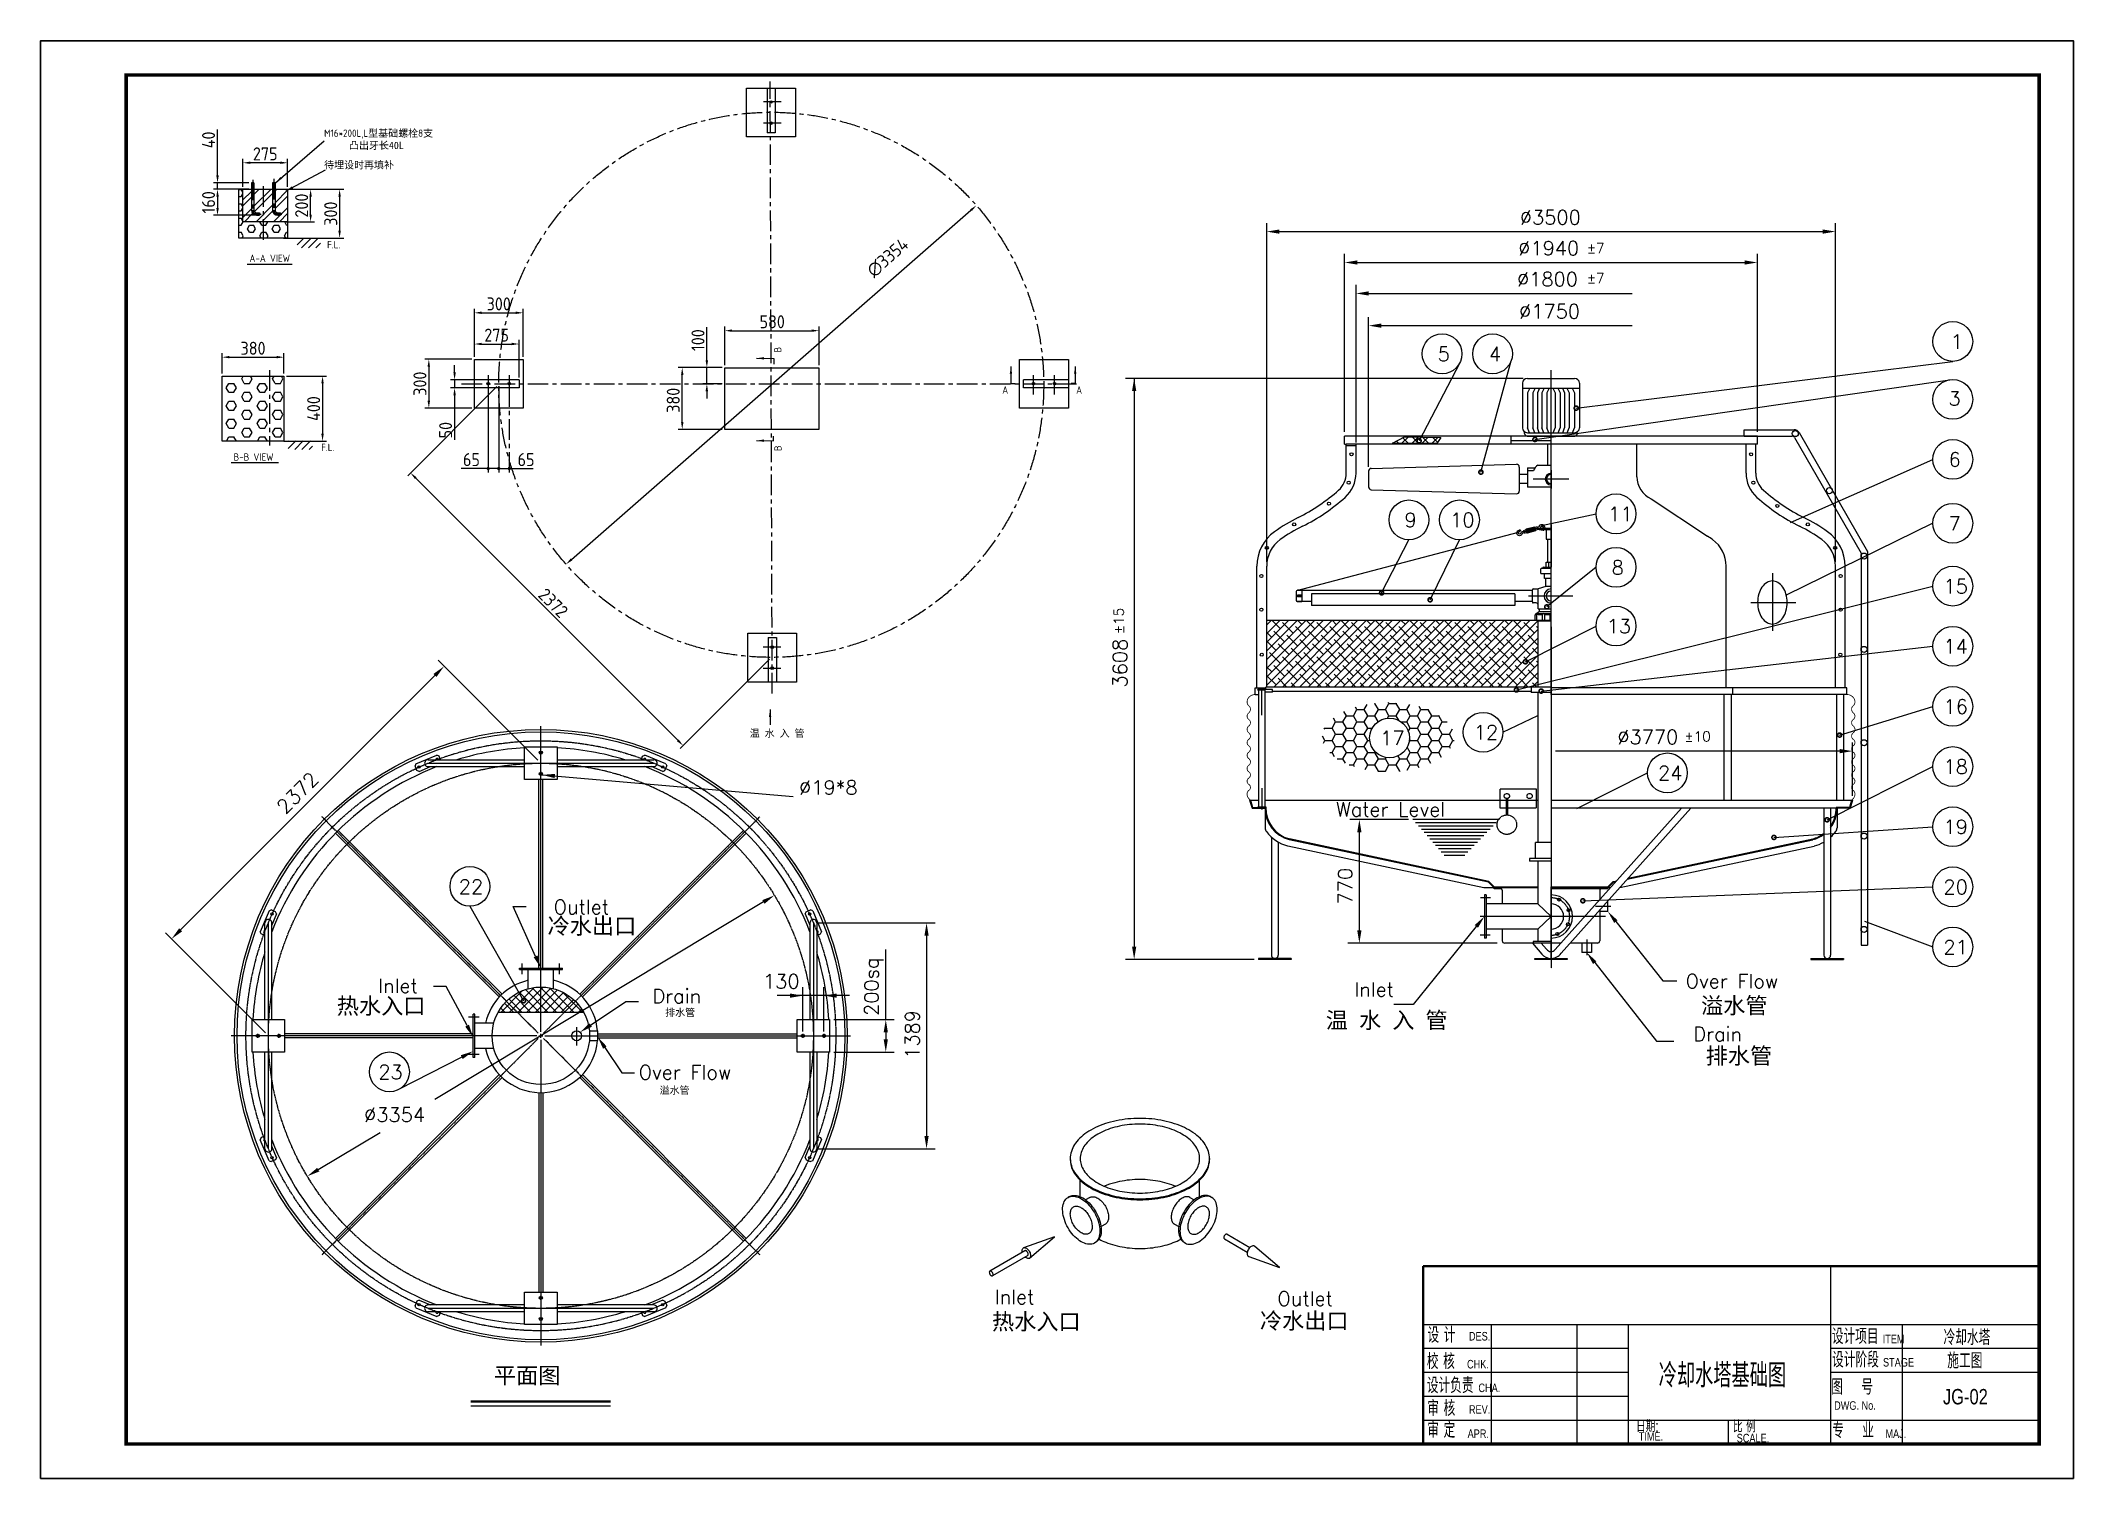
# Model space of a CAD drawing. Extents: x 35568 to 61186, y -11062 to 6868.
# Drawn here: x 48677 to 61186, y -11062 to -2216 of the extents above; entities that cross this region are included whole.
import ezdxf
from ezdxf.enums import TextEntityAlignment as Align

# ---------------------------------------------------------------- set-up
doc = ezdxf.new("R2010")
doc.units = 0
doc.header["$LTSCALE"] = 4
for name, pattern in [('CENTER', [50.8, 31.75, -6.35, 6.35, -6.35]), ('DASHDOT', [2.2, 2, -0.1, 0, -0.1]), ('HIDDEN', [0.375, 0.25, -0.125])]:
    doc.linetypes.add(name, pattern=pattern)
doc.layers.get('0').update_dxf_attribs({"linetype": 'CONTINUOUS'})
doc.layers.get('DEFPOINTS').update_dxf_attribs({"linetype": 'CONTINUOUS'})
for name, color, linetype in [('C', 1, 'DASHDOT'), ('D', 7, 'CONTINUOUS'), ('HA', 6, 'CONTINUOUS'), ('HI', 2, 'HIDDEN'), ('PUB_TITLE', 4, 'CONTINUOUS'), ('TUKUANG', 2, 'CONTINUOUS'), ('中心线', 6, 'CENTER'), ('标注', 6, 'CONTINUOUS'), ('结构', 7, 'CONTINUOUS')]:
    doc.layers.add(name, color=color, linetype=linetype)
doc.styles.add('COMPLEX', font='SIMPLEX.SHX', dxfattribs={"height": 87.5})
doc.styles.add('FSD', font='mon.shx', dxfattribs={"width": 0.8, "bigfont": 'fsd.shx'})
doc.styles.add('ROMANS', font='romans', dxfattribs={"bigfont": 'china'})
doc.styles.get("Standard").update_dxf_attribs({"font": 'ISOCP'})
doc.dimstyles.new('ISO-25', dxfattribs={"dimtxt": 80, "dimasz": 45, "dimexe": 25, "dimexo": 15, "dimgap": 15, "dimtad": 1, "dimdec": 0, "dimdsep": 46, "dimtxsty": 'Standard', "dimcen": 2.5, "dimclrd": 256, "dimclrt": 7, "dimadec": 0, "dimazin": 0, "dimtfac": 1, "dimtdec": 0, "dimtmove": 0, "dimatfit": 3, "dimfxl": 0, "dimtolj": 1, "dimtzin": 0, "dimarcsym": 0})
doc.dimstyles.get("Standard").update_dxf_attribs({"dimtxt": 2.5, "dimasz": 2.5, "dimexe": 1.25, "dimexo": 0.625, "dimtad": 1, "dimdec": 4, "dimdsep": 46, "dimlunit": 6, "dimtxsty": 'Standard', "dimcen": 2.5, "dimadec": 0, "dimazin": 0, "dimtfac": 1, "dimtdec": 4, "dimtmove": 0, "dimatfit": 3, "dimfxl": 0, "dimtolj": 1, "dimtzin": 0, "dimarcsym": 0})

msp = doc.modelspace()

# ---------------------------------------------------------------- texts
at = {"layer": 'D', "color": 7}
for s, height, style, p in [('%%C3500', 87.5, 'ROMANS', (57780.3, -3347.4)), ('%%c1940', 87.5, 'ROMANS', (57770.1, -3536.7)), ('%%P7', 61.25, 'ROMANS', (58191.3, -3524)), ('%%c1800', 87.5, 'ROMANS', (57762.5, -3727.9)), ('%%P7', 61.25, 'ROMANS', (58191.3, -3708.7)), ('%%c1750', 87.5, 'ROMANS', (57775.7, -3926)), ('5', 87.5, 'COMPLEX', (57274.2, -4188)), ('4', 87.5, 'COMPLEX', (57590.2, -4188)), ('1', 87.5, 'COMPLEX', (60431.4, -4111.8)), ('3', 87.5, 'COMPLEX', (60418.2, -4461.5)), ('6', 87.5, 'COMPLEX', (60418.8, -4837.2)), ('9', 87.5, 'COMPLEX', (57070.4, -5209.7)), ('10', 87.5, 'COMPLEX', (57351.1, -5209.7)), ('11', 87.5, 'COMPLEX', (58324.1, -5172.4)), ('7', 87.5, 'COMPLEX', (60418.8, -5230.6)), ('8', 87.5, 'COMPLEX', (58344.8, -5501.4)), ('15', 87.5, 'COMPLEX', (60387.1, -5617.2)), ('13', 87.5, 'COMPLEX', (58314.4, -5862.5)), ('14', 87.5, 'COMPLEX', (60387.1, -5987.2)), ('16', 87.5, 'COMPLEX', (60387.1, -6357.2)), ('17', 87.5, 'COMPLEX', (56920.6, -6551.2)), ('12', 87.5, 'COMPLEX', (57496.4, -6516.1)), ('%%C3770', 87.5, 'ROMANS', (58380, -6543.9)), ('%%p10', 61.25, 'ROMANS', (58792.3, -6528)), ('24', 87.5, 'COMPLEX', (58630.7, -6766)), ('18', 87.5, 'COMPLEX', (60387.1, -6727.2)), ('%%C19*8', 87.5, 'ROMANS', (53344.8, -6855.2)), ('Water Level', 87.5, 'ROMANS', (56648.6, -6990.1)), ('19', 87.5, 'COMPLEX', (60387.1, -7097.2)), ('22', 87.5, 'COMPLEX', (51250.2, -7464.6)), ('20', 87.5, 'COMPLEX', (60387.1, -7467.2)), (' Outlet', 87.5, 'ROMANS', (51773.5, -7590.4)), ('21', 87.5, 'COMPLEX', (60387.1, -7837.2)), (' Inlet', 87.5, 'ROMANS', (50693.8, -8075.4)), ('130', 87.5, 'ROMANS', (53122.3, -8048)), ('Over Flow', 87.5, 'ROMANS', (58800.3, -8046.9)), (' Drain', 87.5, 'ROMANS', (52381.5, -8138.6)), (' Inlet', 87.5, 'ROMANS', (56701.1, -8097.8)), (' Drain', 87.5, 'ROMANS', (58787.2, -8372)), ('23', 87.5, 'COMPLEX', (50754.8, -8605.7)), ('Over Flow', 87.5, 'ROMANS', (52357, -8607.3)), ('%%c3354', 87.5, 'ROMANS', (50667.4, -8868.3)), ('  Inlet', 87.5, 'ROMANS', (54428.5, -9989.6)), ('  Outlet', 87.5, 'ROMANS', (56167.7, -10000))]:
    msp.add_text(s, height=height, dxfattribs=dict(at, style=style)).set_placement(p)
for s, height, rotation, style, p in [('%%p15', 61.25, 90, 'ROMANS', (55342.4, -5868.7)), ('3608', 87.5, 90, 'ROMANS', (55362.9, -6196.2)), ('2372', 87.5, 45, 'ROMANS', (50182.4, -6981.2)), ('770', 87.5, 90, 'COMPLEX', (56748.7, -7530.8)), ('200sq', 87.5, 90, 'ROMANS', (53834.1, -8216.8)), ('1389', 87.5, 90, 'ROMANS', (54085.1, -8480.7))]:
    msp.add_text(s, height=height, rotation=rotation, dxfattribs=dict(at, style=style)).set_placement(p)
at = {"layer": 'D', "char_height": 100, "width": 866, "attachment_point": 1}
for s, insert in [('{\\fSimSun|b0|i0|c134|p54;冷水出口}', (51796.7, -7613.1)), ('{\\fSimSun|b0|i0|c134|p54;热水入口}', (50499.2, -8104.9)), ('{\\fSimSun|b0|i0|c134|p2;溢水管}', (58895.5, -8102.8)), ('{\\f宋体|b0|i0|c134|p2;温 水 入 管}', (56586, -8192.9)), ('{\\fSimSun|b0|i0|c134|p2;排水管}', (58923.6, -8412.2)), ('{\\fSimSun|b0|i0|c134|p54;热水入口}', (54531.8, -10047.2)), ('{\\fSimSun|b0|i0|c134|p54;冷水出口}', (56180.5, -10042.3)), ('{\\fSimSun|b0|i0|c134|p54;平面图}', (51466, -10378.9))]:
    msp.add_mtext(s, dxfattribs=dict(at, insert=insert))
at = {"layer": 'TUKUANG', "style": 'FSD', "width": 0.8}
for s, height, p in [('设 计', 94.77, (57211.2, -10227.5)), ('设计项目', 94.77, (59699.9, -10235.4)), ('DES.', 52.65, (57466.8, -10213.7)), ('ITEM', 52.65, (60013.2, -10231.2)), ('校 核', 94.77, (57207.8, -10390)), ('CHK.', 52.65, (57455, -10385.7)), ('设计阶段', 94.77, (59701.4, -10379.3)), ('STAGE', 52.65, (60015, -10374.2)), ('设计负责', 94.77, (57207.3, -10537.4)), ('CHA.', 52.65, (57525.2, -10531.2)), ('图    号', 94.77, (59696.8, -10546.3)), ('审 核', 94.77, (57210.6, -10678)), ('REV.', 52.65, (57466.8, -10664.2)), ('DWG. No.', 52.65, (59714.1, -10640)), ('审 定', 94.77, (57210.6, -10812.3)), ('日期:', 73.71, (58495.6, -10777.7)), ('比 例', 73.71, (59091.9, -10779.3)), ('专    业', 94.77, (59702.5, -10814.3)), ('APR.', 52.65, (57458.6, -10813.2)), ('TIME.', 52.65, (58512.1, -10830.4)), ('SCALE.', 52.65, (59114.7, -10840.4)), ('MAJ.', 52.65, (60030.2, -10813.7))]:
    msp.add_text(s, height=height, dxfattribs=at).set_placement(p)
for s, height, p in [('冷却水塔', 94.77, (60531.4, -10242.2)), ('冷却水塔基础图', 147.42, (59026.5, -10502.2)), ('施工图', 94.77, (60518.8, -10385.1)), ('JG-02', 94.77, (60522.2, -10606.7))]:
    msp.add_text(s, height=height, dxfattribs=at).set_placement(p, align=Align.CENTER)
at = {"layer": '标注', "color": 7, "char_height": 45, "attachment_point": 1}
for s, insert, width in [('M16*200L,L{\\f宋体|b0|i0|c134|p2;型基础螺栓}8{\\f宋体|b0|i0|c134|p2;支\\P     凸出牙长40L}', (50421.4, -2763.3), 729.168), ('{\\f宋体|b0|i0|c134|p2;待埋设时再填补}', (50421.4, -2958.5), 646.448), ('F.L.', (50439.8, -3449.8), 203.099), ('A-A VIEW', (49962, -3532.8), 375.832), ('A', (54594.7, -4342.9), 67.419), ('A', (55049.5, -4342.9), 67.419), ('F.L.', (50403, -4696.8), 203.099), ('B-B VIEW', (49864.3, -4755.7), 375.832), ('{\\f宋体|b0|i0|c134|p2;温 水 入 管}', (53040.7, -6455.3), 635.455), ('{\\fSimSun|b0|i0|c134|p2;排水管}', (52520.2, -8172.8), 635.455), ('{\\fSimSun|b0|i0|c134|p2;溢水管}', (52486.2, -8651.7), 635.455)]:
    msp.add_mtext(s, dxfattribs=dict(at, insert=insert, width=width))
at = {"layer": '标注', "color": 7, "char_height": 45, "width": 96.15, "attachment_point": 1, "rotation": 90}
for insert in [(53190.3, -4134.9), (53191.6, -4740.7)]:
    msp.add_mtext('B', dxfattribs=dict(at, insert=insert))

# ---------------------------------------------------------------- blocks, each defined once
blk = doc.blocks.new('*D28')
at = {"layer": 'DEFPOINTS', "color": 0}
for p in [(51496, -4334), (50953, -4876), (53173, -6011)]:
    blk.add_point(p, dxfattribs=at)
at = {"layer": '标注', "color": 0, "lineweight": -2}
for p, q in [((51485, -4344), (50936, -4894)), ((53162, -6021), (52613, -6571))]:
    blk.add_line(p, q, dxfattribs=at)
at = {"layer": '标注', "lineweight": -2}
blk.add_line((52599, -6521), (50985, -4908), dxfattribs=at)
at = {"layer": '标注'}
for points in [[(50991, -4903), (50980, -4913), (50953, -4876)], [(52604, -6516), (52593, -6527), (52630, -6553)]]:
    blk.add_solid(points, dxfattribs=at)
at = {"layer": '标注', "color": 7, "insert": (51831, -5676), "char_height": 80, "attachment_point": 5, "rotation": 315}
blk.add_mtext('\\A1;2372', dxfattribs=at)
blk = doc.blocks.new('*D29')
at = {"layer": 'DEFPOINTS', "color": 0}
for p in [(54436, -3230), (51910, -5438)]:
    blk.add_point(p, dxfattribs=at)
at = {"layer": '标注', "lineweight": -2}
blk.add_line((51944, -5408), (54402, -3260), dxfattribs=at)
at = {"layer": '标注'}
for points in [[(54397, -3254), (54407, -3265), (54436, -3230)], [(51939, -5402), (51949, -5414), (51910, -5438)]]:
    blk.add_solid(points, dxfattribs=at)
at = {"layer": '标注', "color": 7, "insert": (53890, -3551), "char_height": 80, "attachment_point": 5, "rotation": 41.1565}
blk.add_mtext('\\A1;∅3354', dxfattribs=at)
blk = doc.blocks.new('*D30')
at = {"layer": 'DEFPOINTS', "color": 0}
for p in [(53467, -4001), (52887, -4228), (53467, -4228)]:
    blk.add_point(p, dxfattribs=at)
at = {"layer": '标注', "color": 0, "lineweight": -2}
for p, q in [((52887, -4213), (52887, -3976)), ((53467, -4213), (53467, -3976))]:
    blk.add_line(p, q, dxfattribs=at)
at = {"layer": '标注', "lineweight": -2}
blk.add_line((52932, -4001), (53422, -4001), dxfattribs=at)
at = {"layer": '标注'}
for points in [[(52932, -3993), (52932, -4008), (52887, -4001)], [(53422, -3993), (53422, -4008), (53467, -4001)]]:
    blk.add_solid(points, dxfattribs=at)
at = {"layer": '标注', "color": 7, "insert": (53179, -3946), "char_height": 80, "attachment_point": 5}
blk.add_mtext('\\A1;580', dxfattribs=at)
blk = doc.blocks.new('*D31')
at = {"layer": 'DEFPOINTS', "color": 0}
for p in [(49897, -3131), (49765, -3291), (50024, -3291)]:
    blk.add_point(p, dxfattribs=at)
at = {"layer": '标注', "color": 0, "lineweight": -2}
for p, q in [((49882, -3131), (49740, -3131)), ((50009, -3291), (49740, -3291))]:
    blk.add_line(p, q, dxfattribs=at)
at = {"layer": '标注', "lineweight": -2}
blk.add_line((49765, -3176), (49765, -3246), dxfattribs=at)
at = {"layer": '标注'}
for points in [[(49758, -3176), (49773, -3176), (49765, -3131)], [(49758, -3246), (49773, -3246), (49765, -3291)]]:
    blk.add_solid(points, dxfattribs=at)
at = {"layer": '标注', "color": 7, "insert": (49710, -3211), "char_height": 80, "attachment_point": 5, "rotation": 90}
blk.add_mtext('\\A1;160', dxfattribs=at)
blk = doc.blocks.new('*D32')
at = {"layer": 'DEFPOINTS', "color": 0, "linetype": 'ByBlock'}
for p in [(49765, -3091), (49974, -3091), (49974, -3131)]:
    blk.add_point(p, dxfattribs=at)
at = {"layer": '中心线', "linetype": 'ByBlock', "lineweight": -2}
for p, q in [((49765, -3046), (49765, -2764)), ((49765, -3131), (49765, -3091)), ((49765, -3176), (49765, -3221))]:
    blk.add_line(p, q, dxfattribs=at)
at = {"layer": '中心线', "color": 0, "linetype": 'ByBlock', "lineweight": -2}
for p, q in [((49959, -3091), (49740, -3091)), ((49959, -3131), (49740, -3131))]:
    blk.add_line(p, q, dxfattribs=at)
at = {"layer": '中心线', "linetype": 'ByBlock'}
for points in [[(49758, -3046), (49773, -3046), (49765, -3091)], [(49758, -3176), (49773, -3176), (49765, -3131)]]:
    blk.add_solid(points, dxfattribs=at)
at = {"layer": '中心线', "color": 7, "linetype": 'ByBlock', "insert": (49710, -2827), "char_height": 80, "attachment_point": 5, "rotation": 90}
blk.add_mtext('\\A1;40', dxfattribs=at)
blk = doc.blocks.new('*D33')
at = {"layer": 'DEFPOINTS', "color": 0}
for p in [(50172, -3131), (50338, -3131), (50172, -3331)]:
    blk.add_point(p, dxfattribs=at)
at = {"layer": '标注', "color": 0, "lineweight": -2}
for p, q in [((50187, -3131), (50363, -3131)), ((50187, -3331), (50363, -3331))]:
    blk.add_line(p, q, dxfattribs=at)
at = {"layer": '标注', "lineweight": -2}
blk.add_line((50338, -3286), (50338, -3176), dxfattribs=at)
at = {"layer": '标注'}
for points in [[(50331, -3176), (50346, -3176), (50338, -3131)], [(50331, -3286), (50346, -3286), (50338, -3331)]]:
    blk.add_solid(points, dxfattribs=at)
at = {"layer": '标注', "color": 7, "insert": (50283, -3231), "char_height": 80, "attachment_point": 5, "rotation": 90}
blk.add_mtext('\\A1;200', dxfattribs=at)
blk = doc.blocks.new('*D34')
at = {"layer": 'DEFPOINTS', "color": 0}
for p in [(50172, -3131), (50172, -3431), (50517, -3431)]:
    blk.add_point(p, dxfattribs=at)
at = {"layer": '标注', "color": 0, "lineweight": -2}
for p, q in [((50187, -3131), (50542, -3131)), ((50187, -3431), (50542, -3431))]:
    blk.add_line(p, q, dxfattribs=at)
at = {"layer": '标注', "lineweight": -2}
blk.add_line((50517, -3176), (50517, -3386), dxfattribs=at)
at = {"layer": '标注'}
for points in [[(50509, -3176), (50524, -3176), (50517, -3131)], [(50509, -3386), (50524, -3386), (50517, -3431)]]:
    blk.add_solid(points, dxfattribs=at)
at = {"layer": '标注', "color": 7, "insert": (50462, -3281), "char_height": 80, "attachment_point": 5, "rotation": 90}
blk.add_mtext('\\A1;300', dxfattribs=at)
blk = doc.blocks.new('*D35')
at = {"layer": 'DEFPOINTS', "color": 0}
for p in [(49922, -2968), (49922, -3131), (50197, -3131)]:
    blk.add_point(p, dxfattribs=at)
at = {"layer": '标注', "color": 0, "lineweight": -2}
for p, q in [((49922, -3116), (49922, -2943)), ((50197, -3116), (50197, -2943))]:
    blk.add_line(p, q, dxfattribs=at)
at = {"layer": '标注', "lineweight": -2}
blk.add_line((50152, -2968), (49967, -2968), dxfattribs=at)
at = {"layer": '标注'}
for points in [[(49967, -2960), (49967, -2975), (49922, -2968)], [(50152, -2960), (50152, -2975), (50197, -2968)]]:
    blk.add_solid(points, dxfattribs=at)
at = {"layer": '标注', "color": 7, "insert": (50059, -2913), "char_height": 80, "attachment_point": 5}
blk.add_mtext('\\A1;275', dxfattribs=at)
blk = doc.blocks.new('_Dot')
at = {"layer": '中心线', "color": 0, "lineweight": -2}
blk.add_line((-0.5, 0), (-1, 0), dxfattribs=at)
at = {"layer": '中心线', "color": 0, "const_width": 0.5}
blk.add_lwpolyline([(-0.25, 0, 1), (0.25, 0, 1)], format="xyb", close=True, dxfattribs=at)
blk = doc.blocks.new('*D36')
at = {"layer": 'DEFPOINTS', "color": 0}
for p in [(51496, -4327), (51561, -4327), (51561, -4849)]:
    blk.add_point(p, dxfattribs=at)
at = {"layer": '中心线', "color": 0, "lineweight": -2}
for p, q in [((51496, -4342), (51496, -4874)), ((51561, -4342), (51561, -4874))]:
    blk.add_line(p, q, dxfattribs=at)
at = {"layer": '中心线', "lineweight": -2}
for p, q in [((51476, -4849), (51456, -4849)), ((51496, -4849), (51561, -4849)), ((51581, -4849), (51727, -4849))]:
    blk.add_line(p, q, dxfattribs=at)
at = {"layer": '中心线', "lineweight": -2, "xscale": 20, "yscale": 20, "zscale": 20}
blk.add_blockref('_Dot', (51496, -4849), dxfattribs=at)
at = {"layer": '中心线', "lineweight": -2, "xscale": 20, "yscale": 20, "zscale": 20, "rotation": 180}
blk.add_blockref('_Dot', (51561, -4849), dxfattribs=at)
at = {"layer": '中心线', "color": 7, "insert": (51664, -4794), "char_height": 80, "attachment_point": 5}
blk.add_mtext('\\A1;65', dxfattribs=at)
blk = doc.blocks.new('*D37')
at = {"layer": 'DEFPOINTS', "color": 0}
for p in [(51346, -4177), (51066, -4477), (51346, -4477)]:
    blk.add_point(p, dxfattribs=at)
at = {"layer": '标注', "color": 0, "lineweight": -2}
for p, q in [((51331, -4177), (51041, -4177)), ((51331, -4477), (51041, -4477))]:
    blk.add_line(p, q, dxfattribs=at)
at = {"layer": '标注', "lineweight": -2}
blk.add_line((51066, -4222), (51066, -4432), dxfattribs=at)
at = {"layer": '标注'}
for points in [[(51058, -4222), (51073, -4222), (51066, -4177)], [(51058, -4432), (51073, -4432), (51066, -4477)]]:
    blk.add_solid(points, dxfattribs=at)
at = {"layer": '标注', "color": 7, "insert": (51011, -4327), "char_height": 80, "attachment_point": 5, "rotation": 90}
blk.add_mtext('\\A1;300', dxfattribs=at)
blk = doc.blocks.new('*D38')
at = {"layer": 'DEFPOINTS', "color": 0}
for p in [(51621, -4083), (51346, -4177), (51621, -4303)]:
    blk.add_point(p, dxfattribs=at)
at = {"layer": '标注', "color": 0, "lineweight": -2}
for p, q in [((51346, -4162), (51346, -4058)), ((51621, -4288), (51621, -4058))]:
    blk.add_line(p, q, dxfattribs=at)
at = {"layer": '标注', "lineweight": -2}
blk.add_line((51391, -4083), (51576, -4083), dxfattribs=at)
at = {"layer": '标注'}
for points in [[(51391, -4075), (51391, -4090), (51346, -4083)], [(51576, -4075), (51576, -4090), (51621, -4083)]]:
    blk.add_solid(points, dxfattribs=at)
at = {"layer": '标注', "color": 7, "insert": (51483, -4028), "char_height": 80, "attachment_point": 5}
blk.add_mtext('\\A1;275', dxfattribs=at)
blk = doc.blocks.new('*D39')
at = {"layer": 'DEFPOINTS', "color": 0}
for p in [(51224, -4353), (51371, -4303), (51371, -4353)]:
    blk.add_point(p, dxfattribs=at)
at = {"layer": '标注', "lineweight": -2}
for p, q in [((51224, -4258), (51224, -4213)), ((51224, -4303), (51224, -4353)), ((51224, -4398), (51224, -4672))]:
    blk.add_line(p, q, dxfattribs=at)
at = {"layer": '标注', "color": 0, "lineweight": -2}
for p, q in [((51356, -4303), (51199, -4303)), ((51356, -4353), (51199, -4353))]:
    blk.add_line(p, q, dxfattribs=at)
at = {"layer": '标注'}
for points in [[(51217, -4258), (51232, -4258), (51224, -4303)], [(51217, -4398), (51232, -4398), (51224, -4353)]]:
    blk.add_solid(points, dxfattribs=at)
at = {"layer": '标注', "color": 7, "insert": (51169, -4613), "char_height": 80, "attachment_point": 5, "rotation": 90}
blk.add_mtext('\\A1;50', dxfattribs=at)
blk = doc.blocks.new('*D40')
at = {"layer": 'DEFPOINTS', "color": 0}
for p in [(51431, -4327), (51496, -4327), (51431, -4849)]:
    blk.add_point(p, dxfattribs=at)
at = {"layer": '标注', "color": 0, "lineweight": -2}
for p, q in [((51431, -4342), (51431, -4874)), ((51496, -4342), (51496, -4874))]:
    blk.add_line(p, q, dxfattribs=at)
at = {"layer": '标注', "lineweight": -2}
for p, q in [((51411, -4849), (51265, -4849)), ((51496, -4849), (51431, -4849)), ((51516, -4849), (51536, -4849))]:
    blk.add_line(p, q, dxfattribs=at)
at = {"layer": '标注', "lineweight": -2, "xscale": 20, "yscale": 20, "zscale": 20}
blk.add_blockref('_Dot', (51431, -4849), dxfattribs=at)
at = {"layer": '标注', "lineweight": -2, "xscale": 20, "yscale": 20, "zscale": 20, "rotation": 180}
blk.add_blockref('_Dot', (51496, -4849), dxfattribs=at)
at = {"layer": '标注', "color": 7, "insert": (51328, -4794), "char_height": 80, "attachment_point": 5}
blk.add_mtext('\\A1;65', dxfattribs=at)
blk = doc.blocks.new('*D41')
at = {"layer": 'DEFPOINTS', "color": 0}
for p in [(51646, -3891), (51346, -4177), (51646, -4177)]:
    blk.add_point(p, dxfattribs=at)
at = {"layer": '标注', "color": 0, "lineweight": -2}
for p, q in [((51346, -4162), (51346, -3866)), ((51646, -4162), (51646, -3866))]:
    blk.add_line(p, q, dxfattribs=at)
at = {"layer": '标注', "lineweight": -2}
blk.add_line((51391, -3891), (51601, -3891), dxfattribs=at)
at = {"layer": '标注'}
for points in [[(51391, -3883), (51391, -3898), (51346, -3891)], [(51601, -3883), (51601, -3898), (51646, -3891)]]:
    blk.add_solid(points, dxfattribs=at)
at = {"layer": '标注', "color": 7, "insert": (51496, -3836), "char_height": 80, "attachment_point": 5}
blk.add_mtext('\\A1;300', dxfattribs=at)
blk = doc.blocks.new('*D42')
at = {"layer": 'DEFPOINTS', "color": 0}
for p in [(52777, -4228), (52887, -4228), (52887, -4328)]:
    blk.add_point(p, dxfattribs=at)
at = {"layer": '标注', "lineweight": -2}
for p, q in [((52777, -4183), (52777, -3980)), ((52777, -4328), (52777, -4228)), ((52777, -4373), (52777, -4418))]:
    blk.add_line(p, q, dxfattribs=at)
at = {"layer": '标注', "color": 0, "lineweight": -2}
for p, q in [((52872, -4228), (52752, -4228)), ((52872, -4328), (52752, -4328))]:
    blk.add_line(p, q, dxfattribs=at)
at = {"layer": '标注'}
for points in [[(52769, -4183), (52784, -4183), (52777, -4228)], [(52769, -4373), (52784, -4373), (52777, -4328)]]:
    blk.add_solid(points, dxfattribs=at)
at = {"layer": '标注', "color": 7, "insert": (52722, -4059), "char_height": 80, "attachment_point": 5, "rotation": 90}
blk.add_mtext('\\A1;100', dxfattribs=at)
blk = doc.blocks.new('*D43')
at = {"layer": 'DEFPOINTS', "color": 0}
for p in [(52625, -4228), (52887, -4228), (52887, -4608)]:
    blk.add_point(p, dxfattribs=at)
at = {"layer": '标注', "color": 0, "lineweight": -2}
for p, q in [((52872, -4228), (52600, -4228)), ((52872, -4608), (52600, -4608))]:
    blk.add_line(p, q, dxfattribs=at)
at = {"layer": '标注', "lineweight": -2}
blk.add_line((52625, -4563), (52625, -4273), dxfattribs=at)
at = {"layer": '标注'}
for points in [[(52618, -4273), (52633, -4273), (52625, -4228)], [(52618, -4563), (52633, -4563), (52625, -4608)]]:
    blk.add_solid(points, dxfattribs=at)
at = {"layer": '标注', "color": 7, "insert": (52570, -4429), "char_height": 80, "attachment_point": 5, "rotation": 90}
blk.add_mtext('\\A1;380', dxfattribs=at)
blk = doc.blocks.new('*D44')
at = {"layer": 'DEFPOINTS', "color": 0}
for p in [(50174, -4280), (50174, -4680), (50412, -4680)]:
    blk.add_point(p, dxfattribs=at)
at = {"layer": '标注', "color": 0, "lineweight": -2}
for p, q in [((50189, -4280), (50437, -4280)), ((50189, -4680), (50437, -4680))]:
    blk.add_line(p, q, dxfattribs=at)
at = {"layer": '标注', "lineweight": -2}
blk.add_line((50412, -4325), (50412, -4635), dxfattribs=at)
at = {"layer": '标注'}
for points in [[(50404, -4325), (50419, -4325), (50412, -4280)], [(50404, -4635), (50419, -4635), (50412, -4680)]]:
    blk.add_solid(points, dxfattribs=at)
at = {"layer": '标注', "color": 7, "insert": (50357, -4480), "char_height": 80, "attachment_point": 5, "rotation": 90}
blk.add_mtext('\\A1;400', dxfattribs=at)
blk = doc.blocks.new('*D45')
at = {"layer": 'DEFPOINTS', "color": 0}
for p in [(50174, -4164), (49794, -4280), (50174, -4280)]:
    blk.add_point(p, dxfattribs=at)
at = {"layer": '标注', "color": 0, "lineweight": -2}
for p, q in [((49794, -4265), (49794, -4139)), ((50174, -4265), (50174, -4139))]:
    blk.add_line(p, q, dxfattribs=at)
at = {"layer": '标注', "lineweight": -2}
blk.add_line((49839, -4164), (50129, -4164), dxfattribs=at)
at = {"layer": '标注'}
for points in [[(49839, -4156), (49839, -4171), (49794, -4164)], [(50129, -4156), (50129, -4171), (50174, -4164)]]:
    blk.add_solid(points, dxfattribs=at)
at = {"layer": '标注', "color": 7, "insert": (49984, -4109), "char_height": 80, "attachment_point": 5}
blk.add_mtext('\\A1;380', dxfattribs=at)
blk = doc.blocks.new('*X49')
at = {"color": 0}
for p, q in [((2322, 7413), (2454, 7545)), ((2375, 7413), (2526, 7564)), ((2504, 7413), (2401, 7517)), ((2428, 7413), (2582, 7567)), ((2557, 7413), (2434, 7536)), ((2610, 7413), (2472, 7552)), ((2481, 7413), (2629, 7561)), ((2663, 7413), (2514, 7562)), ((2534, 7413), (2670, 7549)), ((2716, 7413), (2562, 7567)), ((2587, 7413), (2707, 7533)), ((2770, 7413), (2620, 7563)), ((2640, 7413), (2740, 7513)), ((2823, 7413), (2698, 7537)), ((2345, 7413), (2320, 7438)), ((2398, 7413), (2344, 7467)), ((2451, 7413), (2371, 7494)), ((2693, 7413), (2769, 7489)), ((2746, 7413), (2795, 7462)), ((2799, 7413), (2818, 7432))]:
    blk.add_line(p, q, dxfattribs=at)
blk = doc.blocks.new('*X50')
at = {"color": 0}
for p, q in [((1947, 6479), (1969, 6517)), ((1969, 6517), (1954, 6542)), ((1969, 6517), (2012, 6517)), ((2034, 6479), (2012, 6517)), ((2012, 6517), (2034, 6555)), ((2034, 6555), (2026, 6570)), ((2034, 6555), (2078, 6555)), ((2078, 6555), (2096, 6586)), ((2100, 6517), (2078, 6555)), ((2078, 6479), (2100, 6517)), ((2100, 6517), (2144, 6517)), ((2141, 6593), (2144, 6593)), ((2166, 6555), (2144, 6593)), ((2144, 6593), (2144, 6593)), ((2144, 6517), (2166, 6555)), ((2165, 6481), (2144, 6517)), ((2166, 6555), (2209, 6555)), ((2209, 6555), (2231, 6593)), ((2231, 6517), (2209, 6555)), ((2223, 6502), (2231, 6517)), ((2231, 6593), (2228, 6598)), ((2231, 6593), (2275, 6593)), ((2231, 6517), (2275, 6517)), ((2275, 6593), (2277, 6596)), ((2297, 6555), (2275, 6593)), ((2275, 6517), (2297, 6555)), ((2291, 6489), (2275, 6517)), ((2297, 6555), (2341, 6555)), ((2341, 6555), (2359, 6586)), ((2362, 6517), (2341, 6555)), ((2341, 6479), (2362, 6517)), ((2362, 6517), (2406, 6517)), ((2406, 6517), (2428, 6555)), ((2428, 6479), (2406, 6517)), ((2428, 6555), (2417, 6574)), ((2428, 6555), (2472, 6555)), ((2494, 6517), (2472, 6555)), ((2472, 6555), (2472, 6555)), ((2472, 6479), (2494, 6517)), ((2494, 6517), (2537, 6517)), ((2559, 6479), (2537, 6517)), ((2537, 6517), (2540, 6520)), ((1837, 6365), (1823, 6391)), ((1833, 6434), (1837, 6441)), ((1837, 6441), (1837, 6442)), ((1837, 6441), (1881, 6441)), ((1881, 6441), (1903, 6479)), ((1903, 6403), (1881, 6441)), ((1881, 6365), (1903, 6403)), ((1903, 6479), (1890, 6501)), ((1903, 6479), (1947, 6479)), ((1903, 6403), (1947, 6403)), ((1969, 6441), (1947, 6479)), ((1947, 6403), (1969, 6441)), ((1969, 6365), (1947, 6403)), ((1969, 6441), (2012, 6441)), ((2034, 6403), (2012, 6441)), ((2012, 6441), (2034, 6479)), ((2012, 6365), (2034, 6403)), ((2034, 6479), (2078, 6479)), ((2034, 6403), (2078, 6403)), ((2100, 6441), (2078, 6479)), ((2078, 6403), (2100, 6441)), ((2100, 6365), (2078, 6403)), ((2100, 6441), (2128, 6441)), ((2307, 6479), (2341, 6479)), ((2362, 6441), (2341, 6479)), ((2350, 6420), (2362, 6441)), ((2362, 6441), (2406, 6441)), ((2406, 6441), (2428, 6479)), ((2428, 6403), (2406, 6441)), ((2406, 6365), (2428, 6403)), ((2428, 6479), (2472, 6479)), ((2428, 6403), (2472, 6403)), ((2494, 6441), (2472, 6479)), ((2472, 6403), (2494, 6441)), ((2494, 6365), (2472, 6403)), ((2494, 6441), (2537, 6441)), ((2559, 6403), (2537, 6441)), ((2537, 6441), (2559, 6479)), ((2537, 6365), (2559, 6403)), ((2559, 6479), (2589, 6479)), ((2559, 6403), (2603, 6403)), ((2603, 6403), (2622, 6436)), ((2625, 6365), (2603, 6403)), ((1828, 6349), (1837, 6365)), ((1837, 6365), (1881, 6365)), ((1868, 6290), (1881, 6290)), ((1903, 6327), (1881, 6365)), ((1881, 6290), (1903, 6327)), ((1896, 6264), (1881, 6290)), ((1903, 6327), (1947, 6327)), ((1947, 6327), (1969, 6365)), ((1969, 6290), (1947, 6327)), ((1947, 6252), (1969, 6290)), ((1969, 6365), (2012, 6365)), ((1969, 6290), (2012, 6290)), ((2034, 6327), (2012, 6365)), ((2034, 6252), (2012, 6290)), ((2012, 6290), (2034, 6327)), ((2034, 6327), (2078, 6327)), ((2078, 6327), (2100, 6365)), ((2100, 6290), (2078, 6327)), ((2078, 6252), (2100, 6290)), ((2100, 6365), (2113, 6365)), ((2100, 6290), (2144, 6290)), ((2144, 6290), (2147, 6295)), ((2166, 6252), (2144, 6290)), ((2209, 6252), (2214, 6259)), ((2297, 6252), (2287, 6269)), ((2341, 6252), (2362, 6290)), ((2362, 6290), (2343, 6323)), ((2353, 6348), (2362, 6365)), ((2362, 6365), (2357, 6375)), ((2362, 6365), (2406, 6365)), ((2362, 6290), (2406, 6290)), ((2428, 6327), (2406, 6365)), ((2406, 6290), (2428, 6327)), ((2428, 6252), (2406, 6290)), ((2428, 6327), (2472, 6327)), ((2472, 6327), (2494, 6365)), ((2494, 6290), (2472, 6327)), ((2472, 6252), (2494, 6290)), ((2494, 6365), (2537, 6365)), ((2494, 6290), (2537, 6290)), ((2559, 6327), (2537, 6365)), ((2555, 6260), (2537, 6290)), ((2537, 6290), (2559, 6327)), ((2559, 6327), (2603, 6327)), ((2603, 6327), (2625, 6365)), ((2610, 6315), (2603, 6327)), ((2625, 6365), (2632, 6365)), ((1913, 6252), (1947, 6252)), ((1963, 6224), (1947, 6252)), ((1987, 6214), (2012, 6214)), ((2019, 6202), (2012, 6214)), ((2012, 6214), (2034, 6252)), ((2034, 6252), (2078, 6252)), ((2100, 6214), (2078, 6252)), ((2084, 6186), (2100, 6214)), ((2100, 6214), (2144, 6214)), ((2144, 6214), (2166, 6252)), ((2166, 6176), (2144, 6214)), ((2165, 6175), (2166, 6176)), ((2166, 6252), (2209, 6252)), ((2166, 6176), (2209, 6176)), ((2231, 6214), (2209, 6252)), ((2209, 6176), (2231, 6214)), ((2211, 6173), (2209, 6176)), ((2231, 6214), (2275, 6214)), ((2275, 6214), (2297, 6252)), ((2297, 6176), (2275, 6214)), ((2297, 6252), (2341, 6252)), ((2297, 6176), (2300, 6176)), ((2297, 6176), (2297, 6176)), ((2362, 6214), (2341, 6252)), ((2344, 6181), (2362, 6214)), ((2362, 6214), (2406, 6214)), ((2406, 6214), (2428, 6252)), ((2416, 6196), (2406, 6214)), ((2428, 6252), (2472, 6252)), ((2489, 6222), (2472, 6252))]:
    blk.add_line(p, q, dxfattribs=at)
blk = doc.blocks.new('*X46')
at = {"color": 0}
for p, q in [((817, 2249), (1218, 2650)), ((817, 2302), (1165, 2650)), ((817, 2355), (1112, 2650)), ((817, 2408), (1059, 2650)), ((817, 2461), (1006, 2650)), ((817, 2514), (952, 2650)), ((817, 2567), (899, 2650)), ((817, 2620), (846, 2650)), ((822, 2625), (817, 2630)), ((902, 2599), (851, 2650)), ((861, 2240), (1271, 2650)), ((914, 2240), (1324, 2650)), ((981, 2572), (915, 2638)), ((967, 2240), (1377, 2650)), ((1034, 2625), (1010, 2650)), ((1020, 2240), (1430, 2650)), ((1114, 2599), (1063, 2650)), ((1073, 2240), (1483, 2650)), ((1126, 2240), (1536, 2650)), ((1193, 2572), (1127, 2638)), ((1179, 2240), (1589, 2650)), ((1246, 2625), (1222, 2650)), ((1232, 2240), (1642, 2650)), ((1326, 2599), (1275, 2650)), ((1285, 2240), (1695, 2650)), ((1338, 2240), (1748, 2650)), ((1405, 2572), (1339, 2638)), ((1391, 2240), (1801, 2650)), ((1458, 2625), (1434, 2650)), ((1444, 2240), (1854, 2650)), ((1538, 2599), (1487, 2650)), ((1497, 2240), (1907, 2650)), ((1550, 2240), (1960, 2650)), ((1618, 2572), (1551, 2638)), ((1603, 2240), (2013, 2650)), ((1671, 2625), (1646, 2650)), ((1656, 2240), (2066, 2650)), ((1750, 2599), (1699, 2650)), ((1709, 2240), (2119, 2650)), ((1762, 2240), (2172, 2650)), ((1830, 2572), (1763, 2638)), ((1815, 2240), (2225, 2650)), ((1883, 2625), (1858, 2650)), ((1868, 2240), (2278, 2650)), ((1962, 2599), (1911, 2650)), ((1921, 2240), (2331, 2650)), ((1974, 2240), (2384, 2650)), ((2042, 2572), (1975, 2638)), ((2027, 2240), (2437, 2650)), ((2095, 2625), (2070, 2650)), ((2080, 2240), (2485, 2645)), ((2174, 2599), (2123, 2650)), ((2254, 2572), (2188, 2638)), ((2307, 2625), (2283, 2650)), ((2386, 2599), (2336, 2650)), ((2466, 2572), (2400, 2638)), ((849, 2546), (817, 2577)), ((875, 2466), (817, 2524)), ((928, 2519), (862, 2585)), ((955, 2440), (888, 2506)), ((1008, 2493), (941, 2559)), ((1061, 2546), (994, 2612)), ((1087, 2466), (1021, 2532)), ((1140, 2519), (1074, 2585)), ((1167, 2440), (1100, 2506)), ((1220, 2493), (1153, 2559)), ((1273, 2546), (1207, 2612)), ((1299, 2466), (1233, 2532)), ((1352, 2519), (1286, 2585)), ((1379, 2440), (1313, 2506)), ((1432, 2493), (1366, 2559)), ((1485, 2546), (1419, 2612)), ((1511, 2466), (1445, 2532)), ((1564, 2519), (1498, 2585)), ((1591, 2440), (1525, 2506)), ((1644, 2493), (1578, 2559)), ((1697, 2546), (1631, 2612)), ((1724, 2466), (1657, 2532)), ((1777, 2519), (1710, 2585)), ((1803, 2440), (1737, 2506)), ((1856, 2493), (1790, 2559)), ((1909, 2546), (1843, 2612)), ((1936, 2466), (1869, 2532)), ((1989, 2519), (1922, 2585)), ((2015, 2440), (1949, 2506)), ((2068, 2493), (2002, 2559)), ((2121, 2546), (2055, 2612)), ((2148, 2466), (2082, 2532)), ((2133, 2240), (2485, 2592)), ((2201, 2519), (2135, 2585)), ((2227, 2440), (2161, 2506)), ((2187, 2240), (2485, 2538)), ((2280, 2493), (2214, 2559)), ((2333, 2546), (2267, 2612)), ((2360, 2466), (2294, 2532)), ((2413, 2519), (2347, 2585)), ((2440, 2440), (2373, 2506)), ((2485, 2500), (2426, 2559)), ((2485, 2606), (2479, 2612)), ((822, 2413), (817, 2418)), ((902, 2386), (835, 2453)), ((981, 2360), (915, 2426)), ((1034, 2413), (968, 2479)), ((1061, 2333), (994, 2400)), ((1114, 2386), (1047, 2453)), ((1193, 2360), (1127, 2426)), ((1246, 2413), (1180, 2479)), ((1273, 2333), (1207, 2400)), ((1326, 2386), (1260, 2453)), ((1405, 2360), (1339, 2426)), ((1458, 2413), (1392, 2479)), ((1485, 2333), (1419, 2400)), ((1538, 2386), (1472, 2453)), ((1618, 2360), (1551, 2426)), ((1671, 2413), (1604, 2479)), ((1697, 2333), (1631, 2400)), ((1750, 2386), (1684, 2453)), ((1830, 2360), (1763, 2426)), ((1883, 2413), (1816, 2479)), ((1909, 2333), (1843, 2400)), ((1962, 2386), (1896, 2453)), ((2042, 2360), (1975, 2426)), ((2095, 2413), (2029, 2479)), ((2121, 2333), (2055, 2400)), ((2174, 2386), (2108, 2453)), ((2254, 2360), (2188, 2426)), ((2240, 2240), (2485, 2485)), ((2307, 2413), (2241, 2479)), ((2333, 2333), (2267, 2400)), ((2293, 2240), (2485, 2432)), ((2386, 2386), (2320, 2453)), ((2346, 2240), (2485, 2379)), ((2466, 2360), (2400, 2426)), ((2485, 2447), (2453, 2479)), ((2485, 2394), (2479, 2400)), ((849, 2333), (817, 2365)), ((875, 2254), (817, 2312)), ((928, 2307), (862, 2373)), ((942, 2240), (888, 2294)), ((1008, 2280), (941, 2347)), ((995, 2240), (968, 2267)), ((1087, 2254), (1021, 2320)), ((1140, 2307), (1074, 2373)), ((1155, 2240), (1100, 2294)), ((1220, 2280), (1153, 2347)), ((1208, 2240), (1180, 2267)), ((1299, 2254), (1233, 2320)), ((1352, 2307), (1286, 2373)), ((1367, 2240), (1313, 2294)), ((1432, 2280), (1366, 2347)), ((1420, 2240), (1392, 2267)), ((1511, 2254), (1445, 2320)), ((1564, 2307), (1498, 2373)), ((1579, 2240), (1525, 2294)), ((1644, 2280), (1578, 2347)), ((1632, 2240), (1604, 2267)), ((1724, 2254), (1657, 2320)), ((1777, 2307), (1710, 2373)), ((1791, 2240), (1737, 2294)), ((1856, 2280), (1790, 2347)), ((1844, 2240), (1816, 2267)), ((1936, 2254), (1869, 2320)), ((1989, 2307), (1922, 2373)), ((2003, 2240), (1949, 2294)), ((2068, 2280), (2002, 2347)), ((2056, 2240), (2029, 2267)), ((2148, 2254), (2082, 2320)), ((2201, 2307), (2135, 2373)), ((2215, 2240), (2161, 2294)), ((2280, 2280), (2214, 2347)), ((2268, 2240), (2241, 2267)), ((2360, 2254), (2294, 2320)), ((2413, 2307), (2347, 2373)), ((2427, 2240), (2373, 2294)), ((2399, 2240), (2485, 2326)), ((2485, 2288), (2426, 2347)), ((2452, 2240), (2485, 2273)), ((2480, 2240), (2453, 2267)), ((836, 2240), (835, 2241)), ((1049, 2240), (1047, 2241)), ((1261, 2240), (1260, 2241)), ((1473, 2240), (1472, 2241)), ((1685, 2240), (1684, 2241)), ((1897, 2240), (1896, 2241)), ((2109, 2240), (2108, 2241)), ((2321, 2240), (2320, 2241))]:
    blk.add_line(p, q, dxfattribs=at)
blk = doc.blocks.new('LI-1')
for p, q in [((-12, 8), (-2, 4)), ((12, 19), (20, 19)), ((12, 9), (20, 9)), ((20, 23), (31, 23)), ((20, 6), (20, 23)), ((20, 19), (20, 9)), ((20, 6), (31, 6)), ((35, 19), (59, 19)), ((35, 10), (59, 10)), ((36, 26), (88, 26)), ((36, 2), (88, 2)), ((40, 21), (85, 21)), ((40, 8), (85, 8)), ((59, 10), (59, 19)), ((60, 18), (59, 19)), ((59, 10), (60, 11)), ((60, 18), (60, 11)), ((65, 19), (64, 18)), ((64, 11), (64, 18)), ((64, 11), (65, 10)), ((89, 19), (65, 19)), ((65, 19), (65, 10)), ((89, 10), (65, 10)), ((104, 23), (93, 23)), ((104, 6), (93, 6)), ((104, 6), (104, 23)), ((104, 19), (104, 9)), ((112, 19), (104, 19)), ((112, 9), (104, 9)), ((136, 21), (126, 25)), ((136, 31), (129, 33)), ((-12, -2), (-5, -4))]:
    blk.add_line(p, q)
for centre, radius, start, end in [((-9, 14), 17, 30, 259.6711), ((-9, 14), 7, 30.7197, 246.3984), ((-4, 0), 4, 263.7079, 63.1599), ((12, 26), 17, 209.7052, 270), ((12, 26), 7, 209.9999, 270), ((31, 26), 3, 270, 335.3757), ((31, 3), 3, 24.6243, 90), ((36, 23), 3, 90, 155.3757), ((40, 14), 6.5, 90, 270), ((36, 5), 3, 204.6243, 270), ((85, 14), 6.5, 270, 90), ((88, 23), 3, 24.6243, 90), ((88, 5), 3, 270, 335.3757), ((93, 26), 3, 204.6243, 270), ((93, 3), 3, 90, 155.3757), ((112, 2), 17, 29.7052, 90), ((112, 2), 7, 29.9999, 90), ((133, 14), 17, 210, 79.6711), ((128, 29), 4, 83.7079, 243.1599), ((133, 14), 7, 210.7197, 66.3984)]:
    blk.add_arc(centre, radius, start, end)
at = {"layer": 'C'}
blk.add_line((15, 14), (105, 14), dxfattribs=at)
at = {"layer": 'HI'}
for p, q in [((34, 18), (60, 18)), ((34, 11), (60, 11)), ((90, 18), (64, 18)), ((90, 11), (64, 11))]:
    blk.add_line(p, q, dxfattribs=at)
blk = doc.blocks.new('*X51')
at = {"color": 0}
for p, q in [((2124, 8271), (2111, 8283)), ((2145, 8271), (2184, 8309)), ((2186, 8270), (2152, 8305)), ((2207, 8270), (2245, 8308)), ((2248, 8270), (2210, 8309)), ((2268, 8270), (2305, 8307)), ((2311, 8269), (2273, 8308)), ((2330, 8269), (2366, 8306)), ((2365, 8277), (2336, 8306))]:
    blk.add_line(p, q, dxfattribs=at)
blk = doc.blocks.new('LI-12')
for p, q in [((-400, 1707.9), (-229.1, 1707.9)), ((-400, 1686.3), (-400, 1707.9)), ((-400, 1686.3), (-235.8, 1686.3)), ((-227.1, 1681.3), (0, 1286.3)), ((-211.7, 1697.9), (21.6, 1292.1)), ((0, 1286.3), (0, -53.7)), ((21.6, 1292.1), (21.6, -53.7)), ((0, -53.7), (21.6, -53.7))]:
    blk.add_line(p, q)
for centre in [(-225.1, 1694.7), (-108.1, 1499.6), (10.3, 1276), (10.3, 957), (10.3, 638), (10.3, 319), (10.3, 0)]:
    blk.add_circle(centre, 10.3)
for centre, radius in [((-235.8, 1676.3), 10), ((-229.1, 1687.9), 20)]:
    blk.add_arc(centre, radius, 29.8989, 90)

# ---------------------------------------------------------------- dimensions: what is measured, and where the dimension line sits
at = {"layer": '中心线', "linetype": 'ByBlock'}
dim = msp.add_linear_dim(base=(49765.2, -3091), p1=(49973.8, -3131), p2=(49973.8, -3091), angle=90, dimstyle='ISO-25', dxfattribs=at)
dim.commit()
dim.dimension.update_dxf_attribs({"geometry": '*D32', "text_midpoint": (49765.2, -2826.9), "dimtype": 160})
at = {"layer": '中心线'}
dim = msp.add_linear_dim(base=(51560.9, -4849), p1=(51495.9, -4327.1), p2=(51560.9, -4327.1), dimstyle='ISO-25', override={"dimasz": 20, "dimblk": 'Dot'}, dxfattribs=at)
dim.commit()
dim.dimension.update_dxf_attribs({"geometry": '*D36', "text_midpoint": (51664, -4794)})
at = {"layer": '标注'}
for base, p1, p2, picture, middle in [((49921.8, -2967.6), (50196.8, -3131), (49921.8, -3131), '*D35', (50059.3, -2912.6)), ((51620.9, -4082.8), (51345.9, -4177.1), (51620.9, -4303), '*D38', (51483.4, -4027.8)), ((50174.4, -4163.9), (49794.4, -4280.5), (50174.4, -4280.5), '*D45', (49984.4, -4108.9))]:
    dim = msp.add_linear_dim(base=base, p1=p1, p2=p2, dimstyle='ISO-25', dxfattribs=at)
    dim.commit()
    dim.dimension.update_dxf_attribs({"geometry": picture, "text_midpoint": middle})
for base, p1, p2, picture, middle in [((49765.3, -3291), (49896.8, -3131), (50023.8, -3291), '*D31', (49710.3, -3211)), ((50338.1, -3131), (50171.8, -3331), (50171.8, -3131), '*D33', (50283.1, -3231)), ((50516.6, -3431), (50171.8, -3131), (50171.8, -3431), '*D34', (50461.6, -3281)), ((52776.9, -4228.4), (52886.6, -4328.4), (52886.6, -4228.4), '*D42', (52721.9, -4059.3))]:
    dim = msp.add_linear_dim(base=base, p1=p1, p2=p2, angle=90, dimstyle='ISO-25', dxfattribs=at)
    dim.commit()
    dim.dimension.update_dxf_attribs({"geometry": picture, "text_midpoint": middle})
dim = msp.add_diameter_dim_2p(p1=(51910.3, -5437.5), p2=(54435.6, -3230.2), dimstyle='ISO-25', override={"dimtmove": 2}, dxfattribs=at)
dim.commit()
dim.dimension.update_dxf_attribs({"geometry": '*D29', "text_midpoint": (53890.3, -3551), "dimtype": 163})
for p1, p2, distance, picture, middle in [((51345.9, -4177.1), (51645.9, -4177.1), 286.1, '*D41', (51495.9, -3836)), ((51345.9, -4177.1), (51345.9, -4477.1), -280.4, '*D37', (51010.5, -4327.1)), ((53172.9, -6010.8), (51495.9, -4333.8), 767.1, '*D28', (51830.9, -5675.9))]:
    dim = msp.add_aligned_dim(p1=p1, p2=p2, distance=distance, dimstyle='ISO-25', dxfattribs=at)
    dim.commit()
    dim.dimension.update_dxf_attribs({"geometry": picture, "text_midpoint": middle})
for base, p1, p2, angle, picture, middle, dimtype in [((53466.6, -4000.5), (52886.6, -4228.4), (53466.6, -4228.5), 180, '*D30', (53179, -4000.5), 160), ((51224, -4353), (51371.1, -4303), (51371.1, -4353), 270, '*D39', (51224, -4612.5), 161), ((52625.3, -4228.4), (52886.6, -4608.4), (52886.6, -4228.4), 90, '*D43', (52625.3, -4429.4), 160), ((50411.7, -4680.5), (50174.4, -4280.5), (50174.4, -4680.5), 90, '*D44', (50411.7, -4480.5), 160)]:
    dim = msp.add_linear_dim(base=base, p1=p1, p2=p2, angle=angle, dimstyle='ISO-25', dxfattribs=at)
    dim.commit()
    dim.dimension.update_dxf_attribs({"geometry": picture, "text_midpoint": middle, "dimtype": dimtype})
dim = msp.add_linear_dim(base=(51430.9, -4849), p1=(51495.9, -4327.1), p2=(51430.9, -4327.1), dimstyle='ISO-25', override={"dimasz": 20, "dimblk": 'Dot'}, dxfattribs=at)
dim.commit()
dim.dimension.update_dxf_attribs({"geometry": '*D40', "text_midpoint": (51327.9, -4794)})

# ---------------------------------------------------------------- hatches: boundary and pattern name
at = {"layer": '中心线'}
h = msp.add_hatch(dxfattribs=at)
h.set_pattern_fill('HEX', color=256, scale=8, style=0)
h.set_pattern_definition([(0, (50800.13, -1239.937), (0, 43.9941), [25.4, -50.8]), (120, (50800.13, -1239.937), (-38.1, -21.997), [25.4, -50.8]), (60, (50825.53, -1239.937), (-38.1, 21.997), [25.4, -50.8])])
h.paths.add_polyline_path([(50196.8, -3431), (50196.8, -3331), (50046.8, -3331), (50046.8, -3431)])
h.paths.add_polyline_path([(50046.8, -3431), (50046.8, -3331), (49921.8, -3331), (49921.8, -3131), (49896.8, -3131), (49896.8, -3431)])
h = msp.add_hatch(dxfattribs=at)
h.set_pattern_fill('ANSI32', color=256, scale=8, style=0)
h.set_pattern_definition([(45, (50800.13, -1239.94), (-53.8815, 53.8815), []), (45, (50836.05, -1239.94), (-53.8815, 53.8815), [])])
h.paths.add_polyline_path([(50196.8, -3131), (50119.8, -3131), (50119.8, -3259, 0.4142136), (50135.8, -3275), (50153.8, -3275), (50153.8, -3291), (50135.8, -3291, -0.4142136), (50103.8, -3259), (50103.8, -3131), (50046.8, -3131), (50046.8, -3331), (50196.8, -3331)])
h.paths.add_polyline_path([(49989.8, -3259, 0.4142136), (50005.8, -3275), (50023.8, -3275), (50023.8, -3291), (50005.8, -3291, -0.4142136), (49973.8, -3259), (49973.8, -3131), (49921.8, -3131), (49921.8, -3331), (50046.8, -3331), (50046.8, -3131), (49989.8, -3131)])
h = msp.add_hatch(dxfattribs=at)
h.set_pattern_fill('HEX', color=256, scale=10, style=0)
h.set_pattern_definition([(0, (48787.013, -2455.09), (0, 54.9926), [31.75, -63.5]), (120, (48787.013, -2455.09), (-47.625, -27.4963), [31.75, -63.5]), (60, (48818.763, -2455.09), (-47.625, 27.4963), [31.75, -63.5])])
h.paths.add_polyline_path([(50174.4, -4280.5), (50084.4, -4280.5), (50084.4, -4680.5), (50174.4, -4680.5)])
h.paths.add_polyline_path([(50084.4, -4280.5), (49794.4, -4280.5), (49794.4, -4680.5), (50084.4, -4680.5)])
at = {"layer": '标注'}
h = msp.add_hatch(dxfattribs=at)
h.set_pattern_fill('ANSI31', color=256, scale=10, style=0)
h.set_pattern_definition([(45, (50588.772, -1790.952), (-22.45064, 22.45064), [])])
h.paths.add_polyline_path([(50398.7, -3431), (50254.8, -3431), (50254.8, -3490.4), (50398.7, -3490.4)])
h = msp.add_hatch(dxfattribs=at)
h.set_pattern_fill('ANSI31', color=256, scale=10, style=0)
h.set_pattern_definition([(45, (49892.86, -3910.76), (-22.4506, 22.4506), [])])
h.paths.add_polyline_path([(50350.4, -4678.5), (50200.8, -4678.5), (50200.8, -4730.9), (50350.4, -4730.9)])

# ---------------------------------------------------------------- linework, layer by layer
at = {"color": 7}
for p, q in [((57796.7, -4324), (57796.7, -4598.5)), ((57796.7, -4354), (58146.7, -4354)), ((57826.7, -4294), (58116.7, -4294)), ((57841.8, -4354), (57827.8, -4384)), ((57873.8, -4354), (57859.8, -4384)), ((57901.8, -4354), (57887.8, -4384)), ((57929.8, -4354), (57915.8, -4384)), ((57960.8, -4354), (57946.8, -4384)), ((57982.6, -4354), (57996.6, -4384)), ((58013.6, -4354), (58027.6, -4384)), ((58041.6, -4354), (58055.6, -4384)), ((58069.6, -4354), (58083.6, -4384)), ((58101.6, -4354), (58115.6, -4384)), ((58146.7, -4324), (58146.7, -4598.5)), ((57827.8, -4384), (57827.8, -4598.5)), ((57859.8, -4384), (57859.8, -4598.5)), ((57887.8, -4384), (57887.8, -4598.5)), ((57915.8, -4384), (57915.8, -4598.5)), ((57946.8, -4384), (57946.8, -4598.5)), ((57996.6, -4384), (57996.6, -4598.5)), ((58027.6, -4384), (58027.6, -4598.5)), ((58055.6, -4384), (58055.6, -4598.5)), ((58083.6, -4384), (58083.6, -4598.5)), ((58115.6, -4384), (58115.6, -4598.5)), ((57809.5, -4634), (57809.5, -4623.1)), ((57826.7, -4628.5), (58116.7, -4628.5)), ((57839.7, -4628.5), (57827.8, -4598.5)), ((57871.7, -4628.5), (57859.8, -4598.5)), ((57899.7, -4628.5), (57887.8, -4598.5)), ((57927.7, -4628.5), (57915.8, -4598.5)), ((57958.7, -4628.5), (57946.8, -4598.5)), ((57984.7, -4628.5), (57996.6, -4598.5)), ((58015.7, -4628.5), (58027.6, -4598.5)), ((58043.7, -4628.5), (58055.6, -4598.5)), ((58071.7, -4628.5), (58083.6, -4598.5)), ((58103.7, -4628.5), (58115.6, -4598.5)), ((58133.9, -4634), (58133.9, -4623.1)), ((59242, -4649), (56702, -4649)), ((56702, -4699), (56702, -4649)), ((56702, -4699), (56712, -4699)), ((59242, -4699), (56712, -4699)), ((56712, -4876.9), (56712, -4699)), ((56766, -4709.1), (56712, -4709.1)), ((56772, -4876.9), (56772, -4699)), ((57723.8, -4649), (57723.8, -4699)), ((57723.8, -4676.8), (57972, -4676.8)), ((57824.5, -4649), (58118.9, -4649)), ((57950.5, -4699), (57950.5, -4828.1)), ((58500.7, -4899), (58500.7, -4699)), ((59172, -4876.9), (59172, -4699)), ((59232, -4876.9), (59232, -4699)), ((59242, -4699), (59242, -4649)), ((56849.6, -4864.9), (56849.6, -4962)), ((56865.9, -4847.9), (57758.7, -4822.6)), ((57776.5, -4839.6), (57776.5, -4987.4)), ((57828, -4845.4), (57828, -4964.5)), ((57828, -4845.4), (57873, -4845.4)), ((57864, -4862.5), (57828, -4862.5)), ((57890, -4828.1), (57972, -4828.1)), ((56865.9, -4979), (57758.7, -5004.4)), ((57828, -4886.3), (57776.5, -4886.3)), ((57828, -4940.7), (57776.5, -4940.7)), ((57972, -4964.5), (57828, -4964.5)), ((58589.1, -5035.8), (58935.6, -5265.2)), ((56408.4, -5600), (57772.6, -5241.2)), ((57899, -5216), (57972, -5216)), ((57899, -5226), (57899, -5216)), ((57972, -5226), (57899, -5226)), ((57912, -5216), (57912, -5226)), ((57936, -5216), (57936, -5226)), ((57942, -5226), (57942, -5284)), ((57942, -5284), (57972, -5284)), ((57950.4, -5284), (57950.4, -5426)), ((56162, -6199), (56162, -5449)), ((56222, -6194), (56222, -5449)), ((57910, -5494), (57910, -5467)), ((57910, -5494), (57972, -5494)), ((57915, -5462), (57972, -5462)), ((57920, -5462), (57920, -5461)), ((57925, -5456), (57972, -5456)), ((57932, -5526), (57932, -5494)), ((57942, -5456), (57942, -5426)), ((57942, -5426), (57972, -5426)), ((57950.4, -5426), (57972, -5426)), ((57957, -5426), (57957, -5456)), ((59050, -6199), (59050, -5449)), ((59722, -6199), (59722, -5449)), ((59782, -6199), (59782, -5449)), ((56404, -5605.8), (56404, -5660.2)), ((57857, -5599.8), (56410, -5599.8)), ((56412, -5597.8), (56412, -5599.8)), ((56438, -5597.8), (56412, -5597.8)), ((56438, -5627.4), (56412, -5627.4)), ((56412, -5627.4), (56412, -5629.4)), ((56438, -5597.8), (56438, -5668.2)), ((57749.5, -5619.5), (56498.4, -5619.5)), ((56498.4, -5619.5), (56498.4, -5692.4)), ((57749.5, -5619.5), (57749.5, -5692.4)), ((57857, -5670), (57857, -5596)), ((57863, -5590), (57892, -5590)), ((57941, -5574), (57892, -5590)), ((57892, -5712), (57892, -5590)), ((57972, -5526), (57932, -5526)), ((57941, -5574), (57941, -5526)), ((57972, -5574), (57941, -5574)), ((56498.4, -5666.2), (56410, -5666.2)), ((56438, -5629.4), (56412, -5629.4)), ((56438, -5631.7), (56412, -5631.7)), ((56412, -5631.7), (56412, -5633.7)), ((56438, -5633.7), (56412, -5633.7)), ((56438, -5636.7), (56412, -5636.7)), ((56412, -5636.7), (56412, -5638.7)), ((56438, -5638.7), (56412, -5638.7)), ((56412, -5668.2), (56412, -5666.2)), ((56438, -5668.2), (56412, -5668.2)), ((57749.5, -5692.4), (56498.4, -5692.4)), ((57857, -5666.2), (57749.5, -5666.2)), ((57880, -5676), (57863, -5676)), ((57875, -5782), (57875, -5750)), ((57902, -5728), (57885, -5740)), ((57885, -5782), (57885, -5740)), ((57885, -5740), (57972, -5740)), ((57918.4, -5746), (57885, -5746)), ((57892, -5712), (57972, -5712)), ((57892, -5746), (57918.4, -5746)), ((57902, -5728), (57902, -5712)), ((57902, -5728), (57972, -5728)), ((57918.3, -5747), (57918.3, -5782)), ((57932.2, -5746), (57965, -5746)), ((57965, -5746), (57932.2, -5746)), ((57932.3, -5747), (57932.3, -5782)), ((57965, -5747), (57965, -5782)), ((57965, -5747), (57965, -5782)), ((57890.1, -5784), (56222, -5784)), ((57875, -5782), (57972, -5782)), ((57885, -5782), (57889, -5786)), ((57889, -5786), (57972, -5786)), ((57890.1, -5786), (57890.1, -6194)), ((56152, -6239), (56152, -6199)), ((56152, -6199), (56217.5, -6199)), ((56152, -6239), (56171.5, -6239)), ((56257.5, -6209), (56167.5, -6209)), ((56167.5, -6213), (56167.5, -6209)), ((56213.5, -6213), (56167.5, -6213)), ((56171.5, -6213), (56171.5, -6930)), ((56213.5, -6930), (56213.5, -6213)), ((56257.5, -6224), (56213.5, -6224)), ((57972, -6194), (56217.5, -6194)), ((56217.5, -6209), (56217.5, -6194)), ((56257.5, -6224), (56257.5, -6209)), ((57849.5, -6220), (56257.5, -6220)), ((57849.5, -6194), (57849.5, -6226)), ((57972, -6226), (57849.5, -6226)), ((57890.1, -6226), (57890.1, -7149)), ((59792, -6199), (57972, -6199)), ((59792, -6239), (57972, -6239)), ((59038.2, -6889), (59038.2, -6239)), ((59080.2, -6239), (59080.2, -6889)), ((59088.5, -6199), (59088.5, -6239)), ((59730.9, -6889), (59730.9, -6239)), ((59772.9, -6239), (59772.9, -6889)), ((59792, -6239), (59792, -6199)), ((50986.5, -6665.8), (51115.9, -6612.3)), ((51128.9, -6617.7), (51115.9, -6612.3)), ((51138.6, -6641.1), (51128.9, -6617.7)), ((51655.3, -6762), (51655.3, -6562)), ((51655.3, -6562), (51855.3, -6562)), ((51855.3, -6562), (51855.3, -6762)), ((52372, -6641.1), (52381.7, -6617.7)), ((52381.7, -6617.7), (52394.8, -6612.3)), ((52524.1, -6665.8), (52394.8, -6612.3)), ((50986.5, -6665.8), (50981.1, -6678.9)), ((50992.6, -6706.6), (50981.1, -6678.9)), ((51005.7, -6712), (50992.6, -6706.6)), ((51005.7, -6712), (51075.5, -6683.1)), ((51060.8, -6641.1), (51655.3, -6641.1)), ((51060.8, -6683.1), (51655.3, -6683.1)), ((51855.3, -6641.1), (52449.8, -6641.1)), ((51855.3, -6683.1), (52449.8, -6683.1)), ((52505, -6712), (52435.2, -6683.1)), ((52505, -6712), (52518.1, -6706.6)), ((52518.1, -6706.6), (52529.6, -6678.9)), ((52524.1, -6665.8), (52529.6, -6678.9)), ((51855.3, -6762), (51655.3, -6762)), ((51743.3, -7922), (51743.3, -6762)), ((51767.3, -7922), (51767.3, -6762)), ((56117, -6889), (56171.5, -6889)), ((56117, -6889), (56132, -6939)), ((56122.2, -6889), (56135.7, -6934)), ((56132, -6939), (56212, -6939)), ((56135.7, -6934), (56217, -6934)), ((56167.5, -6930), (56217.5, -6930)), ((56167.5, -6930), (56167.5, -6934)), ((56167.5, -6934), (56217.5, -6934)), ((56212, -6939), (56212, -7059)), ((56213.5, -6889), (57890.1, -6889)), ((56217.5, -6930), (56217.5, -6934)), ((57972, -6889), (59827, -6889)), ((59727, -6939), (57972, -6939)), ((58775, -6939), (57997.6, -7808.9)), ((58831.5, -6939), (58033.5, -7831)), ((59650.8, -6939), (59650.8, -7842)), ((59692.8, -6939), (59692.8, -7842)), ((59808.2, -6934), (59726.9, -6934)), ((59732, -6939), (59732, -7059)), ((59812, -6939), (59732, -6939)), ((59821.7, -6889), (59808.2, -6934)), ((59827, -6889), (59812, -6939)), ((51499.5, -8100.1), (50491.7, -7092.4)), ((51516.5, -8083.2), (50508.7, -7075.4)), ((51994.2, -8083.2), (53001.9, -7075.4)), ((52011.2, -8100.1), (53018.9, -7092.4)), ((56251.1, -7117.2), (56251.1, -7842)), ((57589.5, -7389.6), (56361.7, -7127.5)), ((58445.9, -7370), (59582.2, -7127.5)), ((56293.1, -7147.5), (56293.1, -7842)), ((57559.3, -7429), (56352.1, -7171.4)), ((57587, -7394), (56360.4, -7132.3)), ((57972, -7249), (57839.5, -7249)), ((57839.5, -7249), (57839.5, -7265)), ((57877, -7249), (57877, -7149)), ((57972, -7149), (57877, -7149)), ((58395.1, -7426.8), (59591.8, -7171.4)), ((58440.3, -7376.3), (59583.5, -7132.3)), ((57972, -7265), (57839.5, -7265)), ((57890.1, -7265), (57890.1, -7527.5)), ((57890.1, -7429), (57559.3, -7429)), ((57562, -7472.5), (57562, -7737.5)), ((57572, -7472.5), (57562, -7472.5)), ((57572, -7472.5), (57572, -7737.5)), ((57587, -7394), (57622, -7429)), ((57589.5, -7389.6), (57624, -7424)), ((57622, -7434), (57622, -7429)), ((57662, -7434), (57622, -7434)), ((57890.1, -7424), (57624, -7424)), ((57672, -7444), (57672, -7527.5)), ((58319.9, -7424), (57972, -7424)), ((58337.1, -7429), (57972, -7429)), ((58322, -7434), (57972, -7434)), ((58272, -7444), (58272, -7501.9)), ((58354.4, -7389.6), (58319.9, -7424)), ((58357, -7394), (58322, -7429)), ((58322, -7434), (58322, -7429)), ((58354.4, -7389.6), (58376.6, -7384.8)), ((58357, -7394), (58371, -7391)), ((50082.2, -7570.2), (50028.6, -7699.5)), ((50082.2, -7570.2), (50095.2, -7564.8)), ((50123, -7576.3), (50095.2, -7564.8)), ((50128.4, -7589.3), (50099.5, -7659.1)), ((50128.4, -7589.3), (50123, -7576.3)), ((53382.3, -7589.3), (53387.7, -7576.3)), ((53382.3, -7589.3), (53411.2, -7659.1)), ((53387.7, -7576.3), (53415.4, -7564.8)), ((53428.5, -7570.2), (53415.4, -7564.8)), ((53428.5, -7570.2), (53482.1, -7699.5)), ((57890.1, -7527.5), (57572, -7527.5)), ((57890.1, -7527.5), (57972, -7605)), ((57972, -7605), (57890.1, -7682.5)), ((58272, -7564.4), (58272, -7754)), ((58322, -7574.5), (58272, -7574.5)), ((58322, -7574.5), (58322, -7508.5)), ((50034, -7712.6), (50028.6, -7699.5)), ((50057.5, -7722.3), (50034, -7712.6)), ((50057.5, -8239), (50057.5, -7644.5)), ((50099.5, -8239), (50099.5, -7644.5)), ((53411.2, -7644.5), (53411.2, -8239)), ((53453.2, -7644.5), (53453.2, -8239)), ((53453.2, -7722.3), (53476.6, -7712.6)), ((53476.6, -7712.6), (53482.1, -7699.5)), ((57572, -7737.5), (57562, -7737.5)), ((57890.1, -7682.5), (57572, -7682.5)), ((57672, -7682.5), (57672, -7754)), ((57890.1, -7682.5), (57890.1, -7759)), ((56372.1, -7863), (56172.1, -7863)), ((56172.1, -7863), (56172.1, -7869)), ((56372.1, -7869), (56172.1, -7869)), ((56372.1, -7863), (56372.1, -7869)), ((58033.2, -7769), (57687, -7769)), ((57858.9, -7769), (57915.2, -7837.1)), ((57972, -7759), (57862, -7759)), ((57862, -7759), (57862, -7769)), ((57872, -7863), (58072, -7863)), ((57872, -7869), (57872, -7863)), ((58072, -7869), (57872, -7869)), ((57911, -7769), (57944.8, -7806.8)), ((58072, -7863), (58072, -7869)), ((58257, -7769), (58088.9, -7769)), ((58162.2, -7769), (58162.2, -7827)), ((58221.8, -7827), (58162.2, -7827)), ((58221.8, -7769), (58221.8, -7827)), ((59571.8, -7863), (59771.8, -7863)), ((59571.8, -7863), (59571.8, -7869)), ((59571.8, -7869), (59771.8, -7869)), ((59771.8, -7863), (59771.8, -7869)), ((51622.8, -7922), (51887.8, -7922)), ((51622.8, -7932), (51622.8, -7922)), ((51622.8, -7932), (51887.8, -7932)), ((51677.8, -8049.2), (51677.8, -7932)), ((51832.8, -8049.2), (51832.8, -7932)), ((51887.8, -7932), (51887.8, -7922)), ((49978.3, -8239), (50178.3, -8239)), ((49978.3, -8439), (49978.3, -8239)), ((50178.3, -8239), (50178.3, -8439)), ((51338.3, -8471.5), (51338.3, -8206.5)), ((51348.3, -8206.5), (51338.3, -8206.5)), ((51348.3, -8471.5), (51348.3, -8206.5)), ((53332.3, -8439), (53332.3, -8239)), ((53332.3, -8239), (53532.3, -8239)), ((53532.3, -8239), (53532.3, -8439)), ((51338.3, -8327), (50178.3, -8327)), ((51338.3, -8351), (50178.3, -8351)), ((51465.5, -8261.5), (51348.3, -8261.5)), ((52053.8, -8309.2), (52105.3, -8309.2)), ((52053.8, -8368.8), (52105.3, -8368.8)), ((52105.3, -8368.8), (52105.3, -8309.2)), ((52105.3, -8327), (53332.3, -8327)), ((52105.3, -8351), (53332.3, -8351)), ((50178.3, -8439), (49978.3, -8439)), ((50057.5, -9033.5), (50057.5, -8439)), ((50099.5, -9033.5), (50099.5, -8439)), ((51348.3, -8471.5), (51338.3, -8471.5)), ((51465.5, -8416.5), (51348.3, -8416.5)), ((53532.3, -8439), (53332.3, -8439)), ((53411.2, -8439), (53411.2, -9033.5)), ((53453.2, -8439), (53453.2, -9033.5)), ((51499.5, -8577.9), (50491.7, -9585.6)), ((51516.5, -8594.8), (50508.7, -9602.6)), ((51994.2, -8594.8), (53001.9, -9602.6)), ((52011.2, -8577.9), (53018.9, -9585.6)), ((51743.3, -8688.8), (51743.3, -9916)), ((51743.3, -8689), (51743.3, -8994.8)), ((51767.3, -8688.8), (51767.3, -9916)), ((51767.3, -8689), (51767.3, -8994.8)), ((50034, -8965.4), (50028.6, -8978.5)), ((50082.2, -9107.8), (50028.6, -8978.5)), ((50057.5, -8955.7), (50034, -8965.4)), ((53428.5, -9107.8), (53482.1, -8978.5)), ((53453.2, -8955.7), (53476.6, -8965.4)), ((53476.6, -8965.4), (53482.1, -8978.5)), ((50082.2, -9107.8), (50095.2, -9113.2)), ((50123, -9101.7), (50095.2, -9113.2)), ((50128.4, -9088.7), (50099.5, -9018.9)), ((50128.4, -9088.7), (50123, -9101.7)), ((53382.3, -9088.7), (53411.2, -9018.9)), ((53382.3, -9088.7), (53387.7, -9101.7)), ((53387.7, -9101.7), (53415.4, -9113.2)), ((53428.5, -9107.8), (53415.4, -9113.2)), ((55013.4, -9094.4), (55013.4, -9100.4)), ((55870.6, -9094.4), (55870.6, -9100.4)), ((55074.6, -9328.9), (55074.6, -9228.2)), ((55809.3, -9328.9), (55809.3, -9227.6)), ((55008.4, -9328.3), (54999.7, -9333.3)), ((55134.7, -9333.2), (55107.9, -9348.7)), ((55749.2, -9333.2), (55776.1, -9348.7)), ((55875.6, -9328.3), (55884.2, -9333.3)), ((55229.6, -9497.5), (55202.8, -9513.1)), ((55654.3, -9497.5), (55681.2, -9513.1)), ((54916.2, -9575.9), (54724.6, -9644.1)), ((54761.4, -9707.7), (54916.2, -9575.9)), ((55170.6, -9609.4), (55162, -9614.4)), ((55713.3, -9609.4), (55722, -9614.4)), ((55961.8, -9588), (56102.8, -9669.4)), ((55978.4, -9559.4), (56119.3, -9640.8)), ((54734.7, -9661.6), (54518.5, -9786.4)), ((54751.3, -9690.2), (54535.1, -9815)), ((56112.1, -9697.6), (56300.7, -9764.6)), ((56300.7, -9764.6), (56148.2, -9634.6)), ((50992.6, -9971.4), (50981.1, -9999.1)), ((50986.5, -10012.2), (50981.1, -9999.1)), ((51005.7, -9966), (50992.6, -9971.4)), ((51005.7, -9966), (51075.5, -9994.9)), ((51655.3, -9994.9), (51060.8, -9994.9)), ((51655.3, -10116), (51655.3, -9916)), ((51655.3, -9916), (51855.3, -9916)), ((51855.3, -9916), (51855.3, -10116)), ((52449.8, -9994.9), (51855.3, -9994.9)), ((52505, -9966), (52435.2, -9994.9)), ((52505, -9966), (52518.1, -9971.4)), ((52518.1, -9971.4), (52529.6, -9999.1)), ((52524.1, -10012.2), (52529.6, -9999.1)), ((50986.5, -10012.2), (51115.9, -10065.7)), ((51655.3, -10036.9), (51060.8, -10036.9)), ((51128.9, -10060.3), (51115.9, -10065.7)), ((51138.6, -10036.9), (51128.9, -10060.3)), ((51855.3, -10116), (51655.3, -10116)), ((52449.8, -10036.9), (51855.3, -10036.9)), ((52372, -10036.9), (52381.7, -10060.3)), ((52381.7, -10060.3), (52394.8, -10065.7)), ((52524.1, -10012.2), (52394.8, -10065.7))]:
    msp.add_line(p, q, dxfattribs=at)
for points in [[(59425.2, -5673.1, 0.0693812), (59417.9, -5620.5, 0.0813263), (59398.6, -5579.5, 0.1069781), (59367.1, -5549.8, 0.1365477), (59334.2, -5540.7, 0.1365477), (59301.4, -5549.8, 0.1069781), (59269.9, -5579.5, 0.0813263), (59250.6, -5620.5, 0.0693812), (59243.3, -5673.1, 0.0693812), (59250.6, -5725.7, 0.0813263), (59269.9, -5766.8, 0.1069781), (59301.4, -5796.5, 0.1365477), (59334.2, -5805.6, 0.1365477), (59367.1, -5796.5, 0.1069781), (59398.6, -5766.8, 0.0813263), (59417.9, -5725.7, 0.0693812)], [(55745.1, -9269.4, 0.0916207), (55830.5, -9198.9, 0.1338272), (55869, -9115.9, 0.1492998), (55856, -9030.3, 0.1119211), (55793.1, -8952.4, 0.0759118), (55687.8, -8891.6, 0.0573758), (55552.9, -8855.3, 0.05077), (55404.6, -8847.8, 0.0528851), (55260.8, -8870.1, 0.0647821), (55138.9, -8919.4, 0.0916207), (55053.5, -8989.8, 0.1338272), (55014.9, -9072.8, 0.1492998), (55027.9, -9158.4, 0.1119211), (55090.8, -9236.3, 0.0759118), (55196.1, -9297.1, 0.0573758), (55331, -9333.4, 0.05077), (55479.3, -9340.9, 0.0528851), (55623.1, -9318.7, 0.0647821), (55745.1, -9269.4)], [(55701.8, -9244.4, 0.0916207), (55775, -9184, 0.1338272), (55808, -9112.8, 0.1492998), (55796.9, -9039.5, 0.1119211), (55742.9, -8972.7, 0.0759118), (55652.7, -8920.6, 0.0573758), (55537.1, -8889.5, 0.05077), (55409.9, -8883, 0.0528851), (55286.7, -8902.1, 0.0647821), (55182.2, -8944.4, 0.0916207), (55109, -9004.7, 0.1338272), (55075.9, -9075.9, 0.1492998), (55087.1, -9149.3, 0.1119211), (55141, -9216, 0.0759118), (55231.2, -9268.1, 0.0573758), (55346.9, -9299.3, 0.05077), (55474, -9305.7, 0.0528851), (55597.2, -9286.6, 0.0647821), (55701.8, -9244.4)], [(54966.1, -9407.6, -0.0916207), (54973, -9366.3, -0.1338272), (54992.9, -9337.9, -0.1492998), (55023.5, -9326, -0.1119211), (55060.9, -9331.9, -0.0759118), (55100.8, -9354.9, -0.0573758), (55138.2, -9392.2, -0.05077), (55168.7, -9439.4, -0.0528851), (55188.7, -9490.8, -0.0647821), (55195.6, -9540.1, -0.0916207), (55188.7, -9581.4, -0.1338272), (55168.7, -9609.8, -0.1492998), (55138.2, -9621.7, -0.1119211), (55100.8, -9615.8, -0.0759118), (55060.9, -9592.8, -0.0573758), (55023.5, -9555.5, -0.05077), (54992.9, -9508.3, -0.0528851), (54973, -9456.9, -0.0647821), (54966.1, -9407.6)], [(55917.8, -9407.6, 0.0916207), (55910.9, -9366.3, 0.1338272), (55891, -9337.9, 0.1492998), (55860.5, -9326, 0.1119211), (55823, -9331.9, 0.0759118), (55783.2, -9354.9, 0.0573758), (55745.7, -9392.2, 0.05077), (55715.2, -9439.4, 0.0528851), (55695.3, -9490.8, 0.0647821), (55688.4, -9540.1, 0.0916207), (55695.3, -9581.4, 0.1338272), (55715.2, -9609.8, 0.1492998), (55745.7, -9621.7, 0.1119211), (55783.2, -9615.8, 0.0759118), (55823, -9592.8, 0.0573758), (55860.5, -9555.5, 0.05077), (55891, -9508.3, 0.0528851), (55910.9, -9456.9, 0.0647821), (55917.8, -9407.6)], [(55013.7, -9435.1, -0.0916207), (55017.8, -9410.9, -0.1338272), (55029.4, -9394.4, -0.1492998), (55047.3, -9387.4, -0.1119211), (55069.2, -9390.8, -0.0759118), (55092.5, -9404.3, -0.0573758), (55114.4, -9426.1, -0.05077), (55132.3, -9453.7, -0.0528851), (55143.9, -9483.8, -0.0647821), (55148, -9512.6, -0.0916207), (55143.9, -9536.8, -0.1338272), (55132.3, -9553.4, -0.1492998), (55114.4, -9560.3, -0.1119211), (55092.5, -9556.9, -0.0759118), (55069.2, -9543.5, -0.0573758), (55047.3, -9521.6, -0.05077), (55029.4, -9494, -0.0528851), (55017.8, -9464, -0.0647821), (55013.7, -9435.1)], [(55870.2, -9435.1, 0.0916207), (55866.2, -9410.9, 0.1338272), (55854.5, -9394.4, 0.1492998), (55836.7, -9387.4, 0.1119211), (55814.8, -9390.8, 0.0759118), (55791.4, -9404.3, 0.0573758), (55769.5, -9426.1, 0.05077), (55751.7, -9453.7, 0.0528851), (55740, -9483.8, 0.0647821), (55736, -9512.6, 0.0916207), (55740, -9536.8, 0.1338272), (55751.7, -9553.4, 0.1492998), (55769.5, -9560.3, 0.1119211), (55791.4, -9556.9, 0.0759118), (55814.8, -9543.5, 0.0573758), (55836.7, -9521.6, 0.05077), (55854.5, -9494, 0.0528851), (55866.2, -9464, 0.0647821), (55870.2, -9435.1)], [(54526.8, -9787.2, 0.0916207), (54522.8, -9785.7, 0.1338272), (54519.3, -9786.1, 0.1492998), (54516.7, -9788.1, 0.1119211), (54515.3, -9791.7, 0.0759118), (54515.3, -9796.4, 0.0573758), (54516.7, -9801.6, 0.05077), (54519.3, -9806.7, 0.0528851), (54522.8, -9811.1, 0.0647821), (54526.8, -9814.2, 0.0916207), (54530.8, -9815.7, 0.1338272), (54534.3, -9815.4, 0.1492998), (54536.9, -9813.3, 0.1119211), (54538.3, -9809.7, 0.0759118), (54538.3, -9805, 0.0573758), (54536.9, -9799.8, 0.05077), (54534.3, -9794.7, 0.0528851), (54530.8, -9790.4, 0.0647821), (54526.8, -9787.2)]]:
    msp.add_lwpolyline(points, format="xyb", close=True, dxfattribs=at)
for points in [[(55013.4, -9100.4, 0.1121671), (55027.9, -9164.4, 0.1119211), (55090.8, -9242.3, 0.0759118), (55196.1, -9303.1, 0.0573758), (55331, -9339.4, 0.05077), (55479.3, -9346.9, 0.0528851), (55623.1, -9324.7, 0.0647821), (55745.1, -9275.4), (55745.1, -9275.4, 0.0916207)], [(55745.1, -9275.4, 0.0916207), (55830.5, -9204.9, 0.1338272), (55869, -9121.9, 0.0365211), (55870.6, -9100.4, 0.1119211)], [(55660.6, -9264.8, 0.0061873), (55652.7, -9261.6, 0.0573758), (55537.1, -9230.5, 0.05077), (55409.9, -9224, 0.0528851), (55286.7, -9243.1, 0.0384124), (55223.3, -9264.9, 0.0916207)], [(55008.4, -9328.3, -0.1121675), (55032.1, -9321, -0.1119211), (55069.6, -9326.9, -0.0759118), (55109.4, -9349.9, -0.0573758), (55146.9, -9387.2, -0.05077), (55177.4, -9434.4, -0.0528851), (55197.3, -9485.8, -0.0647821), (55204.2, -9535.1, -0.0916207), (55197.3, -9576.4, -0.1338272), (55177.4, -9604.8, -0.0365211), (55170.6, -9609.4, -0.1119211)], [(55134.7, -9333.2, -0.1121671), (55148.6, -9328.9, -0.1119211), (55170.5, -9332.3, -0.0759118), (55193.8, -9345.8, -0.0573758), (55215.7, -9367.6, -0.05077), (55233.6, -9395.2, -0.0528851), (55245.2, -9425.3, -0.0647821), (55249.3, -9454.1, -0.0916207), (55245.2, -9478.3, -0.1338272), (55233.6, -9494.9, -0.0365211), (55229.6, -9497.5, -0.1119211)], [(55749.2, -9333.2, 0.1121671), (55735.3, -9328.9, 0.1119211), (55713.4, -9332.3, 0.0759118), (55690.1, -9345.8, 0.0573758), (55668.2, -9367.6, 0.05077), (55650.4, -9395.2, 0.0528851), (55638.7, -9425.3, 0.0647821), (55634.7, -9454.1, 0.0916207), (55638.7, -9478.3, 0.1338272), (55650.4, -9494.9, 0.0365211), (55654.3, -9497.5, 0.1119211)], [(55875.6, -9328.3, 0.1121675), (55851.8, -9321, 0.1119211), (55814.4, -9326.9, 0.0759118), (55774.5, -9349.9, 0.0573758), (55737.1, -9387.2, 0.05077), (55706.5, -9434.4, 0.0528851), (55686.6, -9485.8, 0.0647821), (55679.7, -9535.1, 0.0916207), (55686.6, -9576.4, 0.1338272), (55706.5, -9604.8, 0.0365211), (55713.3, -9609.4, 0.1119211)], [(55190.5, -9590.1, 0.0325932), (55231.2, -9609.1, 0.0573758), (55346.9, -9640.3, 0.05077), (55474, -9646.7, 0.0528851), (55597.2, -9627.6, 0.0592645), (55693.4, -9590)], [(55978.4, -9559.4, 0.1121671), (55975.9, -9558.6, 0.1119211), (55972.1, -9559.2, 0.0759118), (55968.1, -9561.6, 0.0573758), (55964.2, -9565.4, 0.05077), (55961.1, -9570.2, 0.0528851), (55959.1, -9575.4, 0.0647821), (55958.4, -9580.5, 0.0916207), (55959.1, -9584.7, 0.1338272), (55961.1, -9587.6, 0.0365211), (55961.8, -9588, 0.1119211)], [(56148.2, -9634.6, 0.0192398), (56147.4, -9633.8, 0.1492998), (56140.5, -9631.1, 0.1119211), (56132, -9632.4, 0.0759118), (56123, -9637.6, 0.0573758), (56114.5, -9646.1, 0.05077), (56107.6, -9656.8, 0.0528851), (56103.1, -9668.4, 0.0647821), (56101.5, -9679.6, 0.0916207), (56103.1, -9688.9, 0.1338272), (56107.6, -9695.3, 0.1001803), (56112.1, -9697.6, 0.1119211)], [(54718.3, -9671.1, -0.0229529), (54717.4, -9666.3, -0.0759118), (54717.4, -9655.9, -0.1119211), (54720.5, -9647.9, -0.1492998), (54726.3, -9643.3, -0.1338272), (54734.1, -9642.6, -0.0916207), (54743, -9645.9, -0.0647821), (54751.9, -9652.8, -0.0528851), (54759.7, -9662.6, -0.05077), (54765.5, -9673.9, -0.0573758), (54768.6, -9685.5, -0.0759118), (54768.6, -9695.9, -0.1119211), (54765.5, -9703.9, -0.1492998), (54759.7, -9708.5, -0.1338272), (54751.9, -9709.2, -0.0916207), (54743, -9705.9), (54743, -9705.9, -0.0647821)], [(54743, -9662.4, 0.0916207), (54739, -9660.9, 0.1338272), (54735.5, -9661.2, 0.0365211), (54734.7, -9661.6, 0.1119211)], [(54743, -9705.9, -0.0588039), (54734.9, -9699.7, -0.0528851)], [(54751.3, -9690.2, 0.1121671), (54753.1, -9688.5, 0.1119211), (54754.5, -9684.9, 0.0759118), (54754.5, -9680.2, 0.0573758), (54753.1, -9675, 0.05077), (54750.5, -9669.9, 0.0528851), (54747, -9665.5, 0.0647821), (54743, -9662.4), (54743, -9662.4, 0.0916207)]]:
    msp.add_lwpolyline(points, format="xyb", dxfattribs=at)
for centre, radius in [((56744.2, -4761.5), 9.5), ((59203.3, -4761.5), 9.5), ((56726.9, -4936.2), 9.5), ((59217.1, -4936.2), 9.5), ((56605.5, -5065.1), 9.5), ((59364.3, -5078.7), 9.5), ((56391.2, -5192.6), 9.5), ((59552.7, -5192.6), 9.5), ((56223, -5336.9), 9.5), ((59720.9, -5336.9), 9.5), ((56189.4, -5509.9), 9.5), ((59754.5, -5509.9), 9.5), ((56189.4, -5716.8), 9.5), ((59754.5, -5716.8), 9.5), ((56191.9, -5994.2), 9.5), ((59752, -5994.2), 9.5), ((51755.3, -8339), 1885), ((51755.3, -8339), 1870), ((51755.3, -6597), 9.5), ((51005.3, -6685.1), 7), ((51755.3, -6727), 9.5), ((52505.3, -6685.1), 7), ((58020.6, -7500.8), 9.5), ((50101.4, -7589), 7), ((53409.2, -7589), 7), ((58080, -7565.7), 9.5), ((58011.3, -7713.1), 9.5), ((58076.2, -7653.6), 9.5), ((51755.3, -8339), 300), ((50013.3, -8339), 9.5), ((50143.3, -8339), 9.5), ((51975.3, -8339), 30.5), ((53367.3, -8339), 9.5), ((53497.3, -8339), 9.5), ((50101.4, -9089), 7), ((53409.2, -9089), 7), ((51005.3, -9992.9), 7), ((51755.3, -9951), 9.5), ((52505.3, -9992.9), 7), ((51755.3, -10081), 9.5)]:
    msp.add_circle(centre, radius, dxfattribs=at)
for centre, radius, start, end in [((57826.7, -4324), 30, 90, 180), ((58116.7, -4324), 30, 0, 90), ((57826.7, -4598.5), 30, 180, 270), ((58116.7, -4598.5), 30, 270, 0), ((57824.5, -4634), 15, 180, 270), ((58118.9, -4634), 15, 270, 0), ((56572, -4876.9), 140, 311.67446, 0.00002), ((56572, -4876.9), 200, 311.67446, 0.00002), ((56866.6, -4864.9), 17, 92.43783, 180), ((57759.5, -4839.6), 17, 0, 92.43783), ((57935.1, -4889.2), 75.9, 126.3707, 159.39716), ((57972, -4913.5), 35.7, 90, 270), ((59372, -4876.9), 200, 179.99998, 228.32554), ((59372, -4876.9), 140, 179.99998, 228.32554), ((55907.1, -4130), 1140, 296.48927, 311.67446), ((56866.6, -4962), 17, 180, 267.56217), ((57759.5, -4987.4), 17, 267.56217, 0), ((57972, -4913.5), 27.2, 90, 270), ((58650.7, -4899), 150, 180, 245.74072), ((60036.9, -4130), 1140, 228.32554, 243.51073), ((55907.1, -4130), 1200, 296.48927, 311.67446), ((60036.9, -4130), 1200, 228.32554, 243.51073), ((56422, -5449), 260, 125.65909, 180), ((56888.3, -6099), 1060, 116.48927, 125.65909), ((56888.3, -6099), 1000, 116.48927, 125.65909), ((59055.6, -6099), 1000, 54.34091, 63.51073), ((59055.6, -6099), 1060, 54.34091, 63.51073), ((59522, -5449), 260, 0, 54.34091), ((56422, -5449), 200, 125.65909, 180), ((58383.6, -6099), 1000, 54.34091, 56.49435), ((58850, -5449), 200, 0, 54.34091), ((59522, -5449), 200, 0, 54.34091), ((57915, -5467), 5, 90, 180), ((57925, -5461), 5, 90, 180), ((56410, -5605.8), 6, 90, 180), ((57863, -5596), 6, 90, 180), ((57972, -5633), 43, 90, 270), ((57972, -5633), 30.3, 90, 270), ((56410, -5660.2), 6, 180, 270), ((57863, -5670), 6, 180, 270), ((57885, -5750), 10, 90, 180), ((57880, -5688), 12, 0, 90), ((57925.3, -5747), 7, 0, 180), ((57972, -5747), 7, 90, 180), ((51755.3, -8339), 1775, 93.22964, 106.95251), ((51755.3, -8339), 1775, 73.04749, 86.77036), ((51755.3, -8339), 1775, 111.11094, 158.88906), ((51060.8, -6662.1), 21, 89.99985, 270.00015), ((51116.2, -6639.2), 7, 343.97979, 196.02021), ((52394.5, -6639.2), 7, 343.97979, 196.02021), ((51755.3, -8339), 1775, 21.11094, 68.88906), ((52449.8, -6662.1), 21, 269.99985, 90.00015), ((56412, -6939), 200, 180, 255.06798), ((56412, -6939), 195, 178.53072, 255.06798), ((59532, -6939), 195, 325.57188, 1.46928), ((59532, -6939), 200, 323.53454, 0), ((56252, -7059), 40, 180, 216.8699), ((56412, -6939), 240, 216.8699, 255.06798), ((59532, -6939), 195, 284.93202, 307.54986), ((59532, -6939), 200, 284.93202, 306.45671), ((59532, -6939), 240, 312.08091, 323.1301), ((59692, -7059), 40, 323.1301, 0), ((59532, -6939), 240, 284.93202, 299.68158), ((57662, -7444), 10, 0, 90), ((57972, -7605), 132.5, 270, 90), ((58282, -7444), 10, 90, 180), ((50078.5, -7644.5), 21, 359.99985, 180.00015), ((53432.2, -7644.5), 21, 359.99985, 180.00015), ((57972, -7605), 77.5, 270, 90), ((50055.5, -7699.9), 7, 73.97979, 286.02021), ((53455.1, -7699.9), 7, 253.97979, 106.02021), ((57687, -7754), 15, 180, 270), ((58257, -7754), 15, 270, 0), ((51755.3, -8339), 1775, 163.04749, 176.77036), ((51755.3, -8339), 1775, 3.22964, 16.95251), ((56272.1, -7842), 21, 179.99997, 0.00003), ((57972, -7788), 75, 218.36919, 325.07318), ((57972, -7788), 33, 214.7181, 320.8725), ((59671.8, -7842), 21, 180, 0), ((51755.3, -8339), 350, 102.79295, 167.20705), ((51755.3, -8339), 350, 4.88424, 77.20705), ((51755.3, -8339), 350, 192.79295, 355.11576), ((51755.3, -8339), 1775, 183.22964, 196.95251), ((51755.3, -8339), 1775, 343.04749, 356.77036), ((50055.5, -8978.1), 7, 73.97979, 286.02021), ((51755.3, -8339), 1775, 201.11094, 248.88906), ((51755.3, -8339), 1775, 291.11094, 338.88906), ((53455.1, -8978.1), 7, 253.97979, 106.02021), ((50078.5, -9033.5), 21, 179.99985, 0.00015), ((53432.2, -9033.5), 21, 179.99985, 0.00015), ((51060.8, -10015.9), 21, 89.99985, 270.00015), ((52449.8, -10015.9), 21, 269.99985, 90.00015), ((51116.2, -10038.8), 7, 163.97979, 16.02021), ((51755.3, -8339), 1775, 253.04749, 266.77036), ((51755.3, -8339), 1775, 273.22964, 286.95251), ((52394.5, -10038.8), 7, 163.97979, 16.02021)]:
    msp.add_arc(centre, radius, start, end, dxfattribs=at)
at = {"layer": 'C'}
for p, q in [((57972, -6239), (57972, -4244.6)), ((57972, -4859.1), (57972, -4971)), ((58082.5, -4913.5), (57861.5, -4913.5)), ((57924, -5207.2), (57924, -5232)), ((57972, -5193.8), (57972, -5455.3)), ((57972, -5798.6), (57972, -5379.1)), ((59334.2, -5492.3), (59334.2, -5847.8)), ((57833.3, -5633), (58106.6, -5633)), ((59200.7, -5673.1), (59479.2, -5673.1)), ((57972, -5822.3), (57972, -7622.6)), ((56192.5, -6366), (56192.5, -6214.6)), ((51755.3, -8315), (51755.3, -6434)), ((51743.3, -6597), (51767.3, -6597)), ((51755.3, -6609), (51755.3, -6585)), ((51060.8, -6662.1), (52449.8, -6662.1)), ((51743.3, -6727), (51767.3, -6727)), ((51755.3, -6715), (51755.3, -6739)), ((56192.5, -6814.8), (56192.5, -6948.6)), ((51738.4, -8322), (50408.3, -6992)), ((51772.3, -8322), (53102.4, -6992)), ((57972, -7255), (57972, -7923.3)), ((57599.2, -7490), (57537.7, -7490)), ((57972, -7869), (57972, -7422.8)), ((58308, -7605), (57536.6, -7605)), ((58339.8, -7544), (58245.5, -7544)), ((50078.5, -9033.5), (50078.5, -7644.5)), ((53432.2, -7644.5), (53432.2, -9033.5)), ((57598, -7720), (57536.6, -7720)), ((58192, -7746), (58192, -7842.7)), ((51640.3, -7958.9), (51640.3, -7893.8)), ((51870.3, -7958.9), (51870.3, -7893.8)), ((51375.3, -8224), (51310.1, -8224)), ((51731.3, -8339), (49850.3, -8339)), ((50025.3, -8339), (50001.3, -8339)), ((50013.3, -8351), (50013.3, -8327)), ((50131.3, -8339), (50155.3, -8339)), ((50143.3, -8351), (50143.3, -8327)), ((51738.4, -8356), (50408.3, -9686)), ((51547.9, -8339), (51254.8, -8339)), ((51743.3, -8339), (51767.3, -8339)), ((51755.3, -8351), (51755.3, -8327)), ((51755.3, -8363), (51755.3, -8994.8)), ((51772.3, -8356), (53102.4, -9686)), ((51779.3, -8339), (53660.3, -8339)), ((51975.3, -8286.8), (51975.3, -8398.1)), ((53379.3, -8339), (53355.3, -8339)), ((53367.3, -8327), (53367.3, -8351)), ((53485.3, -8339), (53509.3, -8339)), ((53497.3, -8327), (53497.3, -8351)), ((51375.3, -8454), (51310.1, -8454)), ((51755.3, -8689), (51755.3, -10244)), ((51767.3, -9951), (51743.3, -9951)), ((51755.3, -9963), (51755.3, -9939)), ((52449.8, -10015.9), (51060.8, -10015.9)), ((51767.3, -10081), (51743.3, -10081)), ((51755.3, -10069), (51755.3, -10093))]:
    msp.add_line(p, q, dxfattribs=at)
for radius in [1815, 1677]:
    msp.add_circle((51755.3, -8339), radius, dxfattribs=at)
msp.add_arc((57972, -7605), 115, 270, 90, dxfattribs=at)
at = {"layer": 'D', "color": 7}
for p, q in [((56222, -5422.8), (56222, -3338.6)), ((59722, -5422.8), (59722, -3338.6)), ((56300.7, -3391.1), (59643.2, -3391.1)), ((56702, -4622.8), (56702, -3528.9)), ((56780.7, -3581.4), (59163.2, -3581.4)), ((59242, -4622.8), (59242, -3528.9)), ((56772, -4688.9), (56772, -3719.1)), ((56850.7, -3771.6), (58471.4, -3771.6)), ((56849.6, -4838.7), (56849.6, -3917.3)), ((56928.4, -3969.8), (58471.4, -3969.8)), ((57410.4, -4198.9), (57160.3, -4678.8)), ((57540.5, -4871), (57726.7, -4187)), ((58127.2, -4477.2), (60444.5, -4189.6)), ((57800.4, -4294.1), (55354.1, -4294.1)), ((55406.6, -4294.1), (55406.6, -7790.3)), ((57873.1, -4670), (60427, -4302.3)), ((59446.1, -5181.7), (60322, -4792.4)), ((57914.3, -5199.8), (58249.4, -5127.6)), ((60322, -5185.9), (59419.7, -5627.6)), ((56929.6, -5613.4), (57097.5, -5287.5)), ((57227.9, -5656.4), (57408.5, -5287.5)), ((58249.4, -5456.7), (57946.1, -5699.8)), ((57758.8, -6211.4), (60322, -5572.5)), ((57814.3, -6037.9), (58249.4, -5817.8)), ((57911.3, -6218.3), (60322, -5942.5)), ((51103.7, -6121.7), (49538.1, -7687.4)), ((51736.8, -6643.4), (51122.3, -6028.9)), ((57676.3, -6471.4), (57890.1, -6368.2)), ((59748.3, -6488.8), (60322, -6312.5)), ((59748.2, -6587.6), (57998.9, -6587.6)), ((59827, -6862.8), (59827, -6535.1)), ((58130.5, -6941.5), (58565.6, -6721.3)), ((59671.1, -7010.1), (60322, -6682.5)), ((57095.1, -7009), (56734, -7009)), ((56792.5, -7690.3), (56792.5, -7087.8)), ((59344, -7118.4), (60322, -7052.5)), ((58167.8, -7508.5), (60322, -7422.5)), ((53125.1, -7515.6), (51102.9, -8731.2)), ((51319, -7542.3), (51648.7, -8123.3)), ((51723.1, -7850.2), (51585.3, -7543.6)), ((51585.3, -7543.6), (51664.1, -7543.6)), ((50059.8, -8320.4), (49445.3, -7705.9)), ((53458.4, -7644.5), (54181.3, -7644.5)), ((54128.8, -7723.2), (54128.8, -8954.7)), ((57512.3, -7666.1), (57122.6, -8145.5)), ((58370.9, -7636.3), (58659.4, -8000.5)), ((59900.8, -7633.4), (60322, -7792.5)), ((53877.9, -8239), (53877.9, -7808.2)), ((56145.9, -7869), (55354.1, -7869)), ((57641.5, -7769), (56721.9, -7769)), ((58240.8, -7888.8), (58622.1, -8371.5)), ((58659.4, -8000.5), (58746.8, -8000.5)), ((51172.4, -8036.1), (51093.6, -8036.1)), ((51301.1, -8276.6), (51172.4, -8036.1)), ((52061.7, -8273), (52277.3, -8128.1)), ((52277.3, -8128.1), (52356.1, -8128.1)), ((53654.8, -8091.8), (53209.8, -8091.8)), ((53367.3, -8312.7), (53367.3, -8039.3)), ((53497.3, -8312.7), (53497.3, -8039.3)), ((53558.6, -8239), (53930.4, -8239)), ((57122.6, -8145.5), (57005, -8145.5)), ((53877.9, -8317.7), (53877.9, -8360.2)), ((58622.1, -8371.5), (58727.6, -8371.5)), ((51268.3, -8470.3), (50879.5, -8670)), ((52149, -8411.5), (52252.6, -8566.7)), ((53558.6, -8439), (53930.4, -8439)), ((52252.6, -8566.7), (52331.4, -8566.7)), ((50385.5, -9162.4), (50765.3, -8934.1)), ((53458.4, -9033.5), (54181.3, -9033.5)), ((51323.6, -10616.4), (52183.9, -10616.4))]:
    msp.add_line(p, q, dxfattribs=at)
at = {"layer": 'D', "color": 7, "const_width": 10}
for points in [[(58114.7, -4477.2, 1), (58139.7, -4477.2, 1)], [(57147.8, -4678.8, 1), (57172.8, -4678.8, 1)], [(57860.6, -4670, 1), (57885.6, -4670, 1)], [(57528, -4871, 1), (57553, -4871, 1)], [(56917.1, -5613.4, 1), (56942.1, -5613.4, 1)], [(57215.4, -5656.4, 1), (57240.4, -5656.4, 1)], [(57933.6, -5699.8, 1), (57958.6, -5699.8, 1)], [(57801.8, -6037.9, 1), (57826.8, -6037.9, 1)], [(57746.3, -6211.4, 1), (57771.3, -6211.4, 1)], [(57898.8, -6218.3, 1), (57923.8, -6218.3, 1)], [(59735.8, -6488.8, 1), (59760.8, -6488.8, 1)], [(59658.6, -7010.1, 1), (59683.6, -7010.1, 1)], [(59331.5, -7118.4, 1), (59356.5, -7118.4, 1)], [(58155.3, -7508.5, 1), (58180.3, -7508.5, 1)], [(51636.2, -8123.3, 1), (51661.2, -8123.3, 1)]]:
    msp.add_lwpolyline(points, format="xyb", close=True, dxfattribs=at)
at = {"layer": 'D', "color": 7, "const_width": 14}
msp.add_lwpolyline([(51323.6, -10589.5), (52183.9, -10589.5)], dxfattribs=at)
at = {"layer": 'D', "color": 7}
for centre in [(60444.5, -4067.1), (57301.3, -4143.2), (57612.3, -4143.2), (60444.5, -4423.6), (60444.5, -4792.4), (57097.5, -5165), (57408.5, -5165), (58371.9, -5127.6), (60444.5, -5185.9), (58371.9, -5456.7), (60444.5, -5572.5), (58371.9, -5817.8), (60444.5, -5942.5), (60444.5, -6312.5), (57553.8, -6471.4), (56978.1, -6506.4), (58688.1, -6721.3), (60444.5, -6682.5), (60444.5, -7052.5), (51319, -7419.8), (60444.5, -7422.5), (60444.5, -7792.5), (50823.5, -8561)]:
    msp.add_circle(centre, 122.5, dxfattribs=at)
for points in [[(56300.7, -3404.2), (56300.7, -3378), (56222, -3391.1)], [(59643.2, -3404.2), (59643.2, -3378), (59722, -3391.1)], [(56780.7, -3594.5), (56780.7, -3568.2), (56702, -3581.4)], [(59163.2, -3594.5), (59163.2, -3568.2), (59242, -3581.4)], [(56850.7, -3784.7), (56850.7, -3758.5), (56772, -3771.6)], [(56928.4, -3982.9), (56928.4, -3956.6), (56849.6, -3969.8)], [(55419.7, -4372.9), (55393.5, -4372.9), (55406.6, -4294.1)], [(51112.6, -6131.4), (51094, -6112.9), (51159, -6066.5)], [(59748.2, -6600.7), (59748.2, -6574.5), (59827, -6587.6)], [(56805.6, -7087.8), (56779.3, -7087.8), (56792.5, -7009)], [(53118.4, -7504.3), (53131.9, -7526.8), (53192.6, -7475)], [(57502.1, -7657.9), (57522.5, -7674.4), (57562, -7605)], [(58360.6, -7644.4), (58381.1, -7628.1), (58322, -7574.5)], [(49547.3, -7696.6), (49528.8, -7678.1), (49482.4, -7743)], [(54142, -7723.2), (54115.7, -7723.2), (54128.8, -7644.5)], [(56805.6, -7690.3), (56779.3, -7690.3), (56792.5, -7769)], [(51735, -7844.8), (51711.1, -7855.5), (51755.3, -7922)], [(55419.7, -7790.3), (55393.5, -7790.3), (55406.6, -7869)], [(58230.5, -7897), (58251.1, -7880.7), (58192, -7827)], [(53288.6, -8104.9), (53288.6, -8078.7), (53367.3, -8091.8)], [(53576.1, -8104.9), (53576.1, -8078.7), (53497.3, -8091.8)], [(53891, -8317.7), (53864.8, -8317.7), (53877.9, -8239)], [(51312.7, -8270.4), (51289.6, -8282.8), (51338.3, -8346)], [(52069, -8283.9), (52054.4, -8262.1), (51996.3, -8316.9)], [(52138.1, -8418.8), (52160, -8404.2), (52105.3, -8346)], [(53891, -8360.2), (53864.8, -8360.2), (53877.9, -8439)], [(51262.3, -8458.6), (51274.3, -8482), (51338.3, -8434.3)], [(54142, -8954.7), (54115.7, -8954.7), (54128.8, -9033.5)], [(50378.8, -9151.2), (50392.3, -9173.7), (50318, -9203)]]:
    msp.add_solid(points, dxfattribs=at)
at = {"layer": 'HA'}
for p, q in [((57654.7, -7009), (57121.4, -7009)), ((57635.3, -7029), (57138.9, -7029)), ((57615.9, -7049), (57156.4, -7049)), ((57596.6, -7069), (57173.9, -7069)), ((57577.2, -7089), (57191.3, -7089)), ((57557.8, -7109), (57208.8, -7109)), ((57538.4, -7129), (57226.3, -7129)), ((57519, -7149), (57243.8, -7149)), ((57499.6, -7169), (57261.3, -7169)), ((57480.2, -7189), (57278.8, -7189)), ((57460.8, -7209), (57296.3, -7209)), ((57441.4, -7229), (57313.8, -7229)), ((51493, -8193.4), (52017.6, -8193.4))]:
    msp.add_line(p, q, dxfattribs=at)
msp.add_lwpolyline([(56997.2, -4693.3), (57069.9, -4654.8), (57293.3, -4659), (57269.4, -4695.3)], close=True, dxfattribs=at)
at = {"layer": 'HA', "const_width": 5}
for points in [[(56122.2, -6889, -0.1257794), (56106, -6870.5, -0.1371844), (56101.6, -6848.3, -0.2239687), (56112.6, -6829, 0.2438507), (56122.2, -6810.7, 0.2544778), (56112.1, -6792, -0.2495561), (56101.6, -6773.1, -0.2551047), (56112, -6753.3, 0.2577232), (56122.2, -6733.7, 0.2394374), (56112.1, -6715, -0.2345398), (56101.6, -6696.1, -0.2487502), (56111.8, -6674.7, 0.2454951), (56122.2, -6653.1, 0.2317102), (56111.6, -6633.2, -0.2384362), (56101.6, -6613.7, -0.2479371), (56111.8, -6594, 0.2461954), (56122.2, -6574.3, 0.2457694), (56111.9, -6554.6, -0.2466543), (56101.6, -6534.9, -0.2429314), (56111.9, -6515.2, 0.2416789), (56122.2, -6495.5, 0.2366822), (56112.2, -6475.1, -0.2300099), (56101.6, -6454.3, -0.239915), (56112.2, -6432.6, 0.2477944), (56122.2, -6411.3, 0.2315951), (56111.8, -6392.5, -0.2333571), (56101.6, -6373.7, -0.235391), (56110.9, -6353, 0.2110819), (56122.2, -6330.7, 0.2375798), (56112.6, -6308.9, -0.2207974), (56101.6, -6285.9, -0.2111071), (56115.5, -6253.5, -0.188365), (56152, -6239)], [(59821.7, -6889, 0.1257794), (59837.9, -6870.5, 0.1371844), (59842.3, -6848.3, 0.2239687), (59831.3, -6829, -0.2438507), (59821.7, -6810.7, -0.2544778), (59831.9, -6792, 0.2495561), (59842.3, -6773.1, 0.2551047), (59831.9, -6753.3, -0.2577232), (59821.7, -6733.7, -0.2394374), (59831.8, -6715, 0.2345398), (59842.3, -6696.1, 0.2487502), (59832.2, -6674.7, -0.2454951), (59821.7, -6653.1, -0.2317102), (59832.3, -6633.2, 0.2384362), (59842.3, -6613.7, 0.2479371), (59832.1, -6594, -0.2461954), (59821.7, -6574.3, -0.2457694), (59832.1, -6554.6, 0.2466543), (59842.3, -6534.9, 0.2429314), (59832.1, -6515.2, -0.2416789), (59821.7, -6495.5, -0.2366822), (59831.8, -6475.1, 0.2300099), (59842.3, -6454.3, 0.239915), (59831.7, -6432.6, -0.2477944), (59821.7, -6411.3, -0.2315951), (59832.1, -6392.5, 0.2333571), (59842.3, -6373.7, 0.235391), (59833, -6353, -0.2110819), (59821.7, -6330.7, -0.2375798), (59831.3, -6308.9, 0.2207974), (59842.3, -6285.9, 0.2111071), (59828.4, -6253.5, 0.188365), (59792, -6239)]]:
    msp.add_lwpolyline(points, format="xyb", dxfattribs=at)
at = {"layer": 'HI'}
for p, q in [((57660, -6819), (57880, -6819)), ((57660, -6939), (57660, -6819)), ((57695, -6879.2), (57695, -6980)), ((57705, -6879.2), (57705, -6980)), ((57880, -6819), (57880, -6939)), ((57880, -6939), (57660, -6939))]:
    msp.add_line(p, q, dxfattribs=at)
for centre, radius in [((57700, -6864), 16), ((57840, -6864), 16), ((57700, -7040), 60)]:
    msp.add_circle(centre, radius, dxfattribs=at)
at = {"layer": 'PUB_TITLE', "lineweight": 30}
msp.add_lwpolyline([(48676.8, -11061.7), (61186.5, -11061.7), (61186.5, -2216.5), (48676.8, -2216.5)], close=True, dxfattribs=at)
at = {"layer": 'PUB_TITLE', "lineweight": 30, "const_width": 21.1}
msp.add_lwpolyline([(49203.3, -10851.1), (60975.9, -10851.1), (60975.9, -2427.1), (49203.3, -2427.1)], close=True, dxfattribs=at)
at = {"layer": 'TUKUANG'}
for p, q in [((59691.5, -9756.3), (59691.5, -10851.1)), ((60975.9, -9756.3), (60975.9, -10851.1)), ((57185.1, -10114.2), (60975.9, -10114.2)), ((57606.2, -10851.1), (57606.2, -10114.2)), ((58132.5, -10851.1), (58132.5, -10114.2)), ((58448.3, -10851.1), (58448.3, -10114.2)), ((60133.5, -10114.2), (60133.5, -10703.7)), ((60975.9, -10851.1), (60975.9, -10114.2)), ((57185.1, -10261.6), (58448.3, -10261.6)), ((59691.5, -10261.6), (60975.9, -10261.6)), ((57185.1, -10408.9), (58448.3, -10408.9)), ((59691.5, -10408.9), (60975.9, -10408.9)), ((57185.1, -10556.3), (58448.3, -10556.3)), ((57185.1, -10703.7), (58448.3, -10703.7)), ((58448.3, -10703.7), (60975.9, -10703.7)), ((59061.5, -10703.7), (59061.5, -10851.1)), ((60133.5, -10703.7), (60133.5, -10851.1)), ((57186.1, -10851.1), (60975.9, -10851.1))]:
    msp.add_line(p, q, dxfattribs=at)
at = {"layer": 'TUKUANG', "const_width": 14.7}
for points in [[(60975.9, -9756.3), (57183.6, -9756.3)], [(57185.1, -9756.3), (57185.1, -10851.1)]]:
    msp.add_lwpolyline(points, dxfattribs=at)
at = {"layer": '中心线'}
for p, q in [((53179.5, -6232.6), (53166.5, -2467.7)), ((53235, -2593.8), (53125.3, -2593.8)), ((53235, -2723.8), (53125.3, -2723.8)), ((49981.8, -3071.7), (49981.8, -3259)), ((50046.8, -3112.1), (50046.8, -3458.1)), ((50111.8, -3066.2), (50111.8, -3259)), ((50005.8, -3283), (50033.8, -3283)), ((50135.8, -3283), (50162.1, -3283)), ((50084.4, -4243.3), (50084.4, -4707.1)), ((51267.7, -4328.4), (55071.1, -4328.4)), ((51430.9, -4274.1), (51430.9, -4393)), ((51560.9, -4274.1), (51560.9, -4393)), ((54786.5, -4393), (54786.5, -4274.2)), ((54916.5, -4393), (54916.5, -4274.2)), ((53232.4, -5947.5), (53122.7, -5947.5)), ((53122.7, -6077.5), (53232.4, -6077.5))]:
    msp.add_line(p, q, dxfattribs=at)
msp.add_circle((53172.9, -4333.8), 1677, dxfattribs=at)
for centre in [(50005.8, -3259), (50135.8, -3259)]:
    msp.add_arc(centre, 24, 180, 270, dxfattribs=at)
at = {"layer": '标注', "color": 7}
for p, q in [((49947.8, -3592.2), (50224.5, -3592.2)), ((53188.6, -4171.2), (53188.3, -4206.1)), ((53187.8, -4677.9), (53187.8, -4649.5)), ((49848.3, -4812.6), (50140.1, -4812.6))]:
    msp.add_line(p, q, dxfattribs=at)
at = {"layer": '标注'}
msp.add_line((53188.6, -4171.2), (53188.6, -4171.2), dxfattribs=at)
at = {"layer": '结构'}
for p, q in [((53021.5, -2508.8), (53321.5, -2508.8)), ((53021.5, -2808.8), (53021.5, -2508.8)), ((53147.4, -2508.8), (53147.4, -2783.8)), ((53197.4, -2508.8), (53197.4, -2783.8)), ((53321.5, -2508.8), (53321.5, -2808.8)), ((53321.5, -2808.8), (53021.5, -2808.8)), ((53197.4, -2783.8), (53147.4, -2783.8)), ((49973.8, -3091), (49973.8, -3259)), ((49989.8, -3091), (49973.8, -3091)), ((49989.8, -3091), (49989.8, -3259)), ((50103.8, -3091), (50103.8, -3259)), ((50119.8, -3091), (50103.8, -3091)), ((50119.8, -3091), (50119.8, -3259)), ((49896.8, -3431), (49896.8, -3131)), ((49896.8, -3131), (49973.8, -3131)), ((49921.8, -3331), (49921.8, -3131)), ((49989.8, -3131), (50103.8, -3131)), ((50119.8, -3131), (50196.8, -3131)), ((50196.8, -3131), (50196.8, -3431)), ((50196.8, -3331), (49921.8, -3331)), ((50005.8, -3275), (50023.8, -3275)), ((50005.8, -3291), (50023.8, -3291)), ((50023.8, -3275), (50023.8, -3291)), ((50135.8, -3275), (50153.8, -3275)), ((50135.8, -3291), (50153.8, -3291)), ((50135.8, -3291), (50153.8, -3291)), ((50153.8, -3275), (50153.8, -3291)), ((50196.8, -3431), (49896.8, -3431)), ((50171.8, -3431), (50398.7, -3431)), ((51345.9, -4477.1), (51345.9, -4177.1)), ((51345.9, -4177.1), (51645.9, -4177.1)), ((51645.9, -4177.1), (51645.9, -4477.1)), ((52886.6, -4228.4), (53466.6, -4228.4)), ((52886.6, -4608.4), (52886.6, -4228.4)), ((53466.6, -4228.4), (53466.3, -4608.4)), ((54701.5, -4477.1), (54701.5, -4177.1)), ((54701.5, -4177.1), (55001.5, -4177.1)), ((55001.5, -4177.1), (55001.5, -4477.1)), ((49794.4, -4680.5), (49794.4, -4280.5)), ((49794.4, -4280.5), (50174.4, -4280.5)), ((50174.4, -4280.5), (50174.4, -4680.5)), ((51620.9, -4303), (51345.9, -4303)), ((51620.9, -4353), (51345.9, -4353)), ((51620.9, -4303), (51620.9, -4353)), ((54647.7, -4326.2), (54674.6, -4326.2)), ((55001.5, -4303), (54726.5, -4303)), ((54726.5, -4353), (54726.5, -4303)), ((55001.5, -4353), (54726.5, -4353)), ((55043.1, -4325.9), (55019.5, -4325.9)), ((51645.9, -4477.1), (51345.9, -4477.1)), ((55001.5, -4477.1), (54701.5, -4477.1)), ((53466.3, -4608.4), (52886.6, -4608.4)), ((50174.4, -4680.5), (49794.4, -4680.5)), ((50174.4, -4680.5), (50362.3, -4680.5)), ((53028.7, -5862.5), (53328.7, -5862.5)), ((53028.7, -6162.5), (53028.7, -5862.5)), ((53328.7, -5862.5), (53328.7, -6162.5)), ((53154.7, -5887.5), (53204.7, -5887.5)), ((53154.7, -5887.5), (53154.7, -6162.5)), ((53204.7, -5887.5), (53204.7, -6162.5)), ((53328.7, -6162.5), (53028.7, -6162.5))]:
    msp.add_line(p, q, dxfattribs=at)
for centre in [(53171.5, -2593.8), (53171.5, -2723.8), (51430.9, -4327.1), (51560.9, -4327.1), (54786.5, -4327.1), (54916.5, -4327.1), (53178.7, -5947.5), (53178.7, -6077.5)]:
    msp.add_circle(centre, 8, dxfattribs=at)
for centre, radius in [((50005.8, -3259), 32), ((50005.8, -3259), 16), ((50135.8, -3259), 32), ((50135.8, -3259), 16)]:
    msp.add_arc(centre, radius, 180, 270, dxfattribs=at)

# ---------------------------------------------------------------- block references
at = {"color": 7, "xscale": 1.799999999999272, "yscale": 1.799999999999272, "zscale": 1.8}
msp.add_blockref('LI-12', (59880.2, -7684.4), dxfattribs=at)
at = {"color": 7, "xscale": -1, "rotation": 14.42275944998026}
msp.add_blockref('LI-1', (57910.9, -5225.8), dxfattribs=at)
at = {"layer": 'HA'}
for name, p in [('*X51', (54909, -12964.4)), ('*X46', (55404.6, -8433.6)), ('*X50', (54743.6, -12886.6)), ('*X49', (49188, -15606.2))]:
    msp.add_blockref(name, p, dxfattribs=at)

msp.set_redraw_order([(e.dxf.handle, doc.entitydb.next_handle()) for e in msp.query("TEXT MTEXT ATTDEF DIMENSION ARC_DIMENSION")])  # texts and dimensions are drawn at this point

# ---------------------------------------------------------------- leaders
at = {"layer": 'D'}
msp.add_leader([(51762.5, -6733.7), (53307.9, -6866.6)], dimstyle='Standard', override={"dimscale": 26.25, "dimtxt": 3, "dimasz": 3, "dimexe": 2, "dimexo": 1, "dimgap": 0, "dimtad": 0, "dimtih": 0, "dimtoh": 0, "dimdec": 0, "dimcen": -12, "dimtdec": 0, "dimtofl": 1, "dimtmove": 2}, dxfattribs=at)
at = {"layer": '标注'}
for points in [[(50122.8, -3090.2), (50421.8, -2833.4)], [(50187.6, -3140.2), (50430.2, -3010.2)]]:
    msp.add_leader(points, dimstyle='ISO-25', override={"dimgap": 15, "dimtad": 0}, dxfattribs=at)
at = {"layer": '结构', "color": 7}
for points in [[(53083.2, -4170.6), (53188.6, -4171.2)], [(53082.5, -4677.2), (53187.8, -4677.9)]]:
    msp.add_leader(points, dimstyle='ISO-25', override={"dimtad": 0}, dxfattribs=at)
at = {"layer": '结构'}
for points, override in [([(54648.4, -4220.9), (54647.7, -4326.2)], {"dimtad": 0}), ([(55043.7, -4220.6), (55043.1, -4325.9)], {"dimtad": 0}), ([(53165.9, -6332.1), (53165.9, -6426.7)], {"dimgap": 15, "dimtad": 0})]:
    msp.add_leader(points, dimstyle='ISO-25', override=override, dxfattribs=at)

doc.saveas('drawing.dxf')
